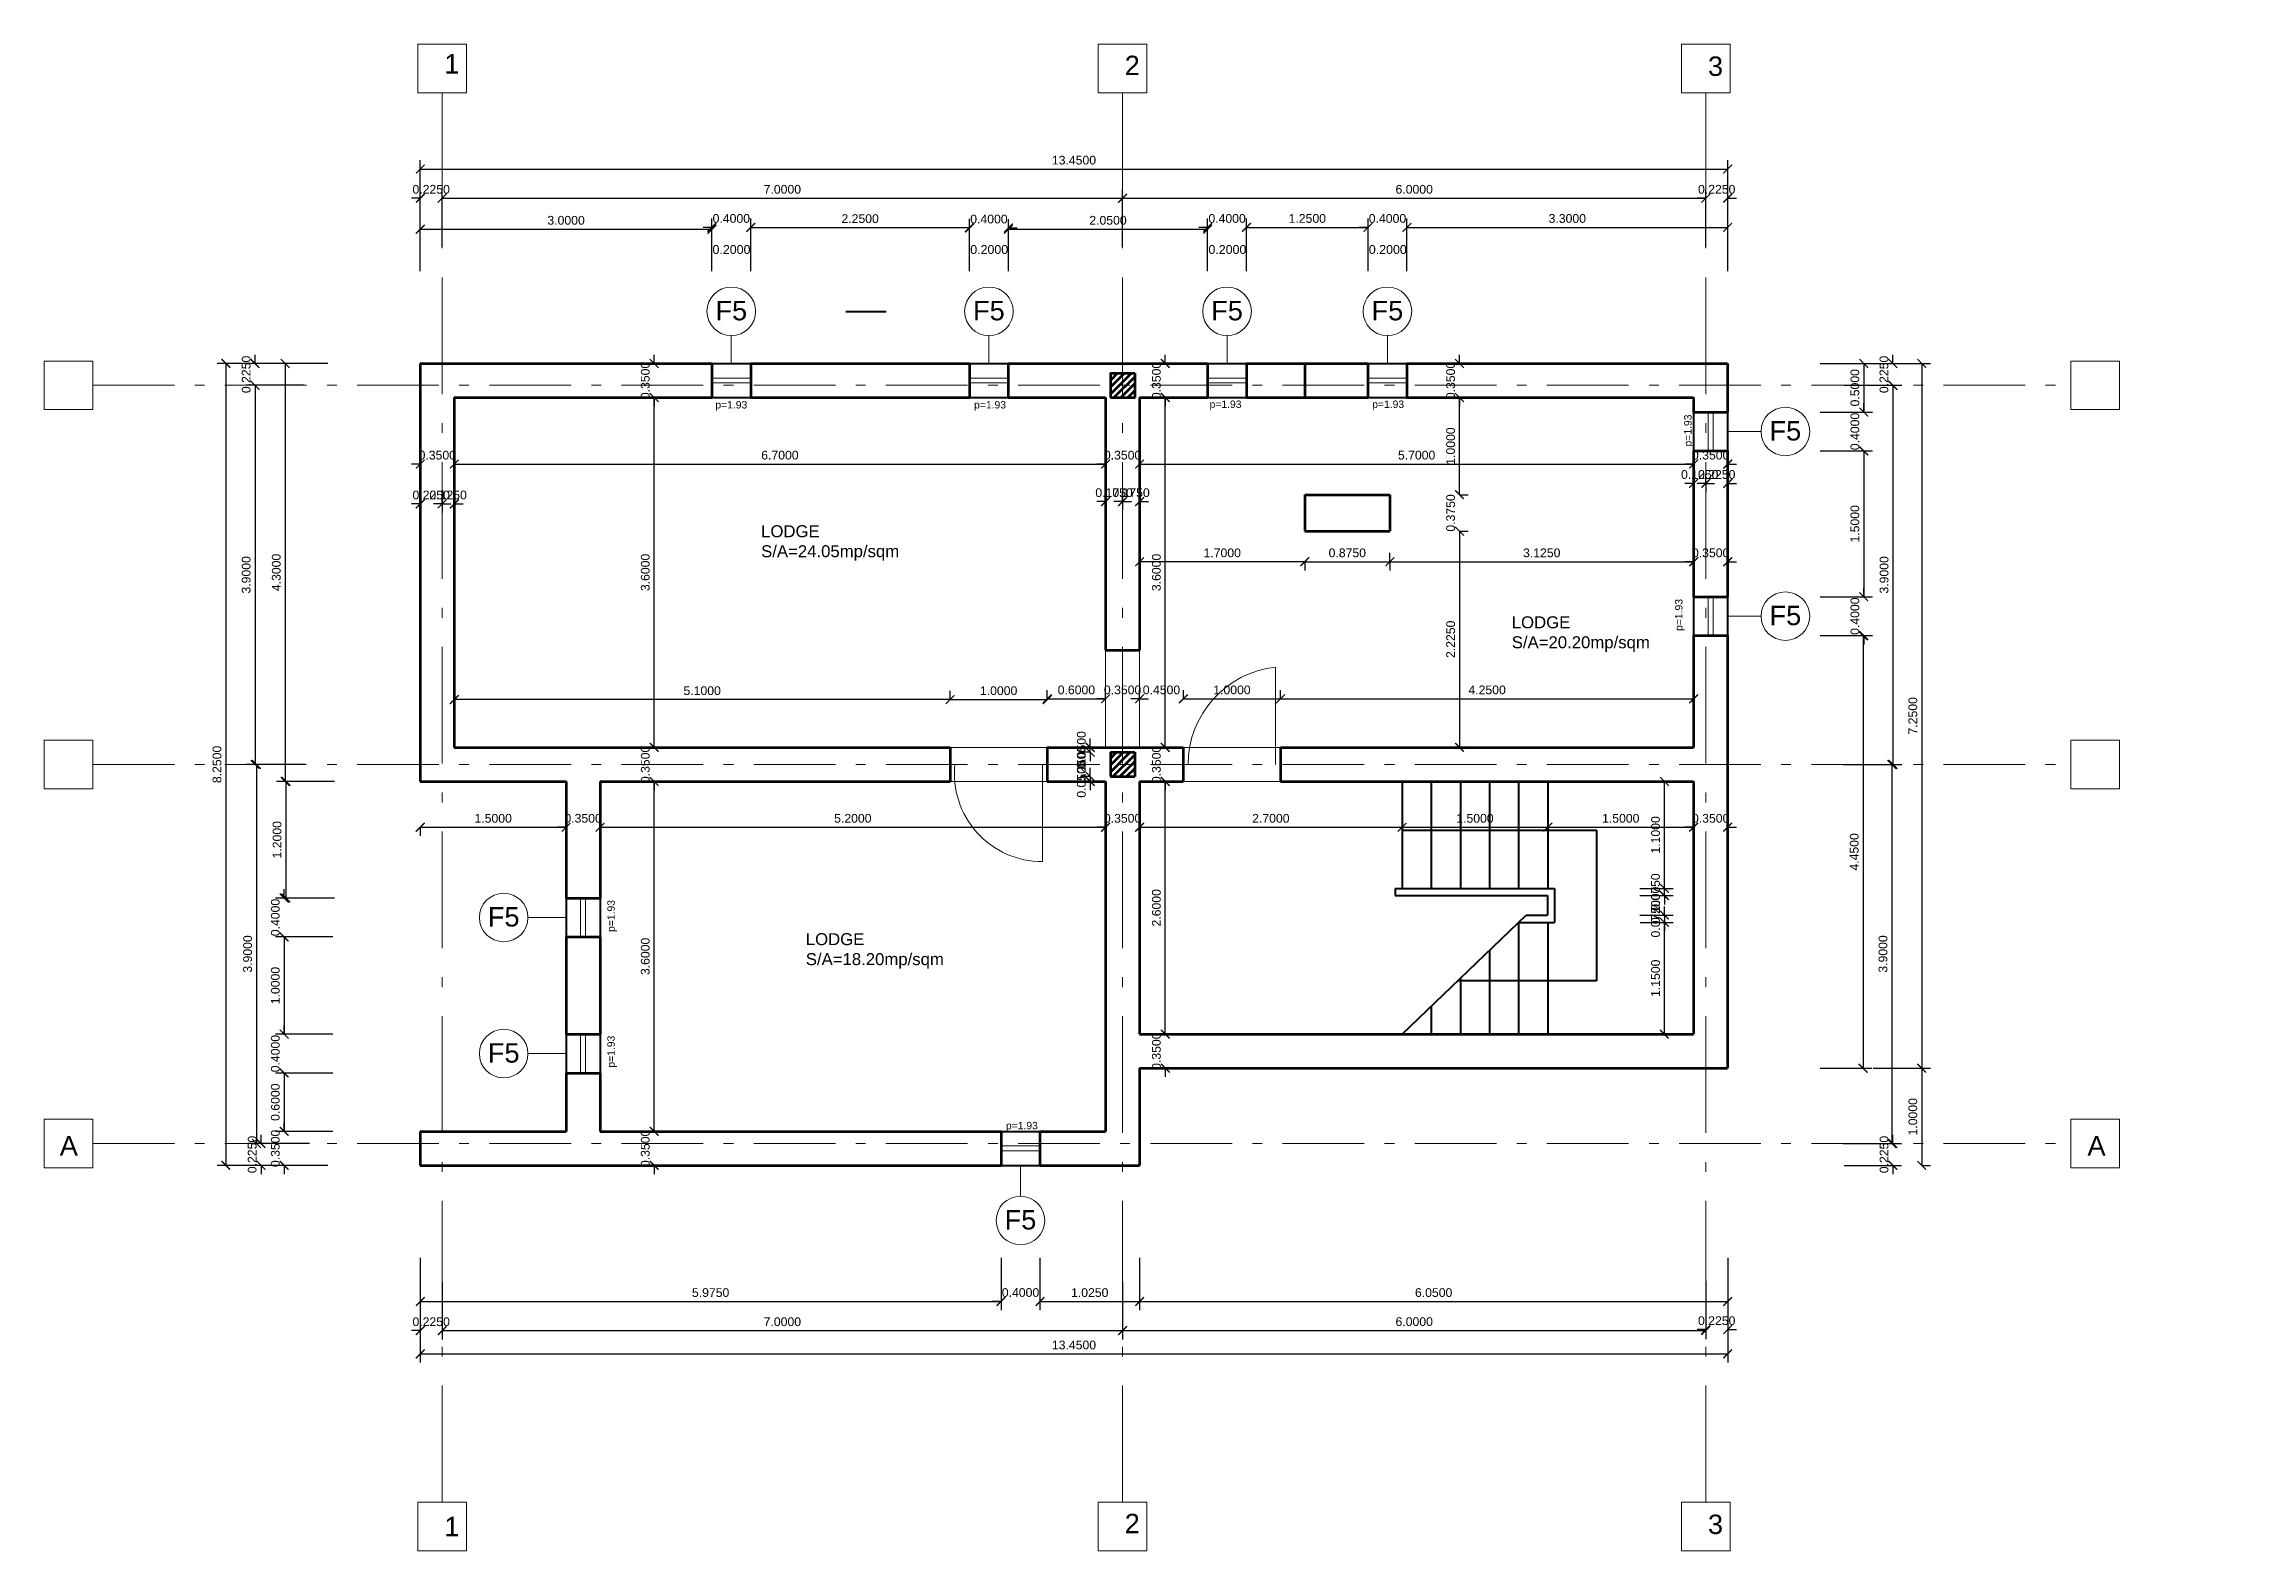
# Model space of a CAD drawing. Header units: inches. Extents: x 12.8 to 35.5, y 4.1 to 19.6.
import ezdxf

# ---------------------------------------------------------------- set-up
doc = ezdxf.new("R2010")
doc.units = ezdxf.units.IN
doc.header["$MEASUREMENT"] = 0
doc.linetypes.add('ACAD_ISO10W100', pattern=[18, 12, -3, 0, -3])
for name, color, linetype, lineweight in [('axes', 130, 'ACAD_ISO10W100', 20), ('cote', 255, 'Continuous', 20), ('exterior windows', 210, 'Continuous', 40), ('stairs', 10, 'Continuous', 40), ('walls', 160, 'Continuous', 80), ('windows&doors', 80, 'Continuous', 20)]:
    doc.layers.add(name, color=color, linetype=linetype, lineweight=lineweight)
doc.styles.get("Standard").update_dxf_attribs({"font": 'arial.ttf'})
doc.dimstyles.get("Standard").update_dxf_attribs({"dimscale": 0.5, "dimtxt": 0.18, "dimasz": 0.18, "dimexe": 0.18, "dimexo": 1.9, "dimgap": 0.09, "dimtad": 1, "dimdec": 4, "dimzin": 0, "dimdsep": 46, "dimtxsty": 'Standard', "dimblk": 'ARCHTICK', "dimcen": 0.09, "dimadec": 0, "dimazin": 0, "dimtfac": 1, "dimtdec": 4, "dimtix": 1, "dimtofl": 0, "dimtmove": 0, "dimatfit": 1, "dimldrblk": 'ARCHTICK', "dimfxl": 1, "dimfxlon": 1, "dimtolj": 1, "dimtzin": 0, "dimarcsym": 0})

msp = doc.modelspace()

# ---------------------------------------------------------------- texts
at = {"layer": 'axes', "ltscale": 0.1, "char_height": 0.2, "attachment_point": 1}
for s, insert in [('\\pxqc;1', (16.88858, 19.48351)), ('\\pxqc;2', (23.88858, 19.46672)), ('\\pxqc;3', (29.88858, 19.45895)), ('\\pxqc;1', (16.88858, 4.43569)), ('\\pxqc;2', (23.88858, 4.46672)), ('\\pxqc;3', (29.88858, 4.45895))]:
    msp.add_mtext(s, dxfattribs=dict(at, insert=insert))
for insert in [(12.95533, 8.35271), (33.8151, 8.35271)]:
    msp.add_mtext_dynamic_manual_height_columns('A', width=0.5, gutter_width=1, heights=[0.06274], dxfattribs=dict(at, insert=insert))
at = {"layer": 'cote', "ltscale": 0.1, "attachment_point": 1}
for s, width, gutter_width, heights, insert, char_height in [('0.2000', 0.1919784, 0.45661, [0], (19.67058, 17.51902), 0.091323), ('0.2000', 0.1919784, 0.45661, [0], (22.32188, 17.51902), 0.091323), ('0.2000', 0.1919784, 0.45661, [0], (24.77219, 17.51902), 0.091323), ('0.2000', 0.1919784, 0.45661, [0], (26.42233, 17.51902), 0.091323), ('\\pxqc;F5', 0.3503223, 1, [0], (19.68841, 16.9445), 0.2), ('\\pxqc;F5', 0.3503223, 1, [0], (22.33841, 16.9445), 0.2), ('\\pxqc;F5', 0.3503223, 1, [0], (24.78841, 16.9445), 0.2), ('\\pxqc;F5', 0.3503223, 1, [0], (26.43841, 16.9445), 0.2), ('p=1.93', 0.255602, 0.38094, [0], (19.69977, 15.9139), 0.076188), ('p=1.93', 0.255602, 0.38094, [0], (22.36162, 15.9139), 0.076188), ('p=1.93', 0.255602, 0.38094, [0], (24.78363, 15.91942), 0.076188), ('p=1.93', 0.255602, 0.38094, [0], (26.45701, 15.91942), 0.076188), ('\\pxqc;F5', 0.3503223, 1, [0], (30.53227, 15.70824), 0.2), ('LODGE\\PS/A=24.05mp/sqm', 1.1571248, 0.61596, [0.37277], (20.17039, 14.63623), 0.1231918), ('LODGE\\PS/A=20.20mp/sqm', 1.1571248, 0.61596, [0.37277], (27.89261, 13.69949), 0.1231918), ('\\pxqc;F5', 0.3503223, 1, [0], (30.53227, 13.80824), 0.2), ('\\pxqc;F5', 0.3503223, 1, [0], (17.34696, 10.70824), 0.2), ('LODGE\\PS/A=18.20mp/sqm', 1.1571248, 0.61596, [0.37277], (20.63, 10.43984), 0.1231918), ('\\pxqc;F5', 0.3503223, 1, [0], (17.34696, 9.30824), 0.2), ('p=1.93', 0.255602, 0.38094, [0], (22.68864, 8.49865), 0.076188), ('\\pxqc;F5', 0.3503223, 1, [0], (22.66341, 7.5914), 0.2)]:
    msp.add_mtext_dynamic_manual_height_columns(s, width=width, gutter_width=gutter_width, heights=heights, dxfattribs=dict(at, insert=insert, char_height=char_height))
at = {"layer": 'cote', "ltscale": 0.1, "char_height": 0.076188, "attachment_point": 1, "rotation": 90}
for insert in [(29.66592, 15.44679), (29.57261, 13.54937), (18.58829, 10.45284), (18.58829, 9.05664)]:
    msp.add_mtext_dynamic_manual_height_columns('p=1.93', width=0.255602, gutter_width=0.38094, heights=[0], dxfattribs=dict(at, insert=insert))

# ---------------------------------------------------------------- blocks, each defined once
blk = doc.blocks.new('_ArchTick')
at = {"color": 0, "linetype": 'ByBlock', "const_width": 0.15}
blk.add_lwpolyline([(-0.5, -0.5), (0.5, 0.5)], dxfattribs=at)
blk = doc.blocks.new('*D3')
at = {"layer": 'cote', "color": 0, "lineweight": -2, "ltscale": 0.1, "transparency": 16777216}
for p, q in [((16.664, 17.801), (16.664, 18.391)), ((16.664, 18.301), (30.114, 18.301)), ((30.114, 17.801), (30.114, 18.391))]:
    blk.add_line(p, q, dxfattribs=at)
at = {"layer": 'Defpoints', "color": 0, "ltscale": 0.1, "transparency": 16777216}
for p in [(30.114, 18.301), (16.664, 16.301), (30.114, 16.301)]:
    blk.add_point(p, dxfattribs=at)
at = {"layer": 'cote', "color": 0, "lineweight": -2, "ltscale": 0.1, "transparency": 16777216, "xscale": 0.09, "yscale": 0.09, "zscale": 0.09, "rotation": 180}
blk.add_blockref('_ArchTick', (16.664, 18.301), dxfattribs=at)
at = {"layer": 'cote', "color": 0, "lineweight": -2, "ltscale": 0.1, "transparency": 16777216, "xscale": 0.09, "yscale": 0.09, "zscale": 0.09}
blk.add_blockref('_ArchTick', (30.114, 18.301), dxfattribs=at)
at = {"layer": 'cote', "color": 0, "ltscale": 0.1, "transparency": 16777216, "insert": (23.389, 18.392), "char_height": 0.09, "attachment_point": 5}
blk.add_mtext('\\A1;13.4500', dxfattribs=at)
blk = doc.blocks.new('*D4')
at = {"layer": 'cote', "color": 0, "lineweight": -2, "ltscale": 0.1, "transparency": 16777216}
for p, q in [((16.664, 18.001), (16.574, 18.001)), ((16.664, 17.501), (16.664, 18.091)), ((16.889, 17.501), (16.889, 18.091)), ((16.889, 18.001), (16.979, 18.001))]:
    blk.add_line(p, q, dxfattribs=at)
at = {"layer": 'Defpoints', "color": 0, "ltscale": 0.1, "transparency": 16777216}
for p in [(16.889, 18.001), (16.664, 16.301), (16.889, 16.301)]:
    blk.add_point(p, dxfattribs=at)
at = {"layer": 'cote', "color": 0, "lineweight": -2, "ltscale": 0.1, "transparency": 16777216, "xscale": 0.09, "yscale": 0.09, "zscale": 0.09}
blk.add_blockref('_ArchTick', (16.664, 18.001), dxfattribs=at)
at = {"layer": 'cote', "color": 0, "lineweight": -2, "ltscale": 0.1, "transparency": 16777216, "xscale": 0.09, "yscale": 0.09, "zscale": 0.09, "rotation": 180}
blk.add_blockref('_ArchTick', (16.889, 18.001), dxfattribs=at)
at = {"layer": 'cote', "color": 0, "ltscale": 0.1, "transparency": 16777216, "insert": (16.776, 18.092), "char_height": 0.09, "attachment_point": 5}
blk.add_mtext('\\A1;0.2250', dxfattribs=at)
blk = doc.blocks.new('*D5')
at = {"layer": 'cote', "color": 0, "lineweight": -2, "ltscale": 0.1, "transparency": 16777216}
for p, q in [((16.889, 17.501), (16.889, 18.091)), ((16.889, 18.001), (23.889, 18.001)), ((23.889, 17.501), (23.889, 18.091))]:
    blk.add_line(p, q, dxfattribs=at)
at = {"layer": 'Defpoints', "color": 0, "ltscale": 0.1, "transparency": 16777216}
for p in [(23.889, 18.001), (16.889, 16.301), (23.889, 16.301)]:
    blk.add_point(p, dxfattribs=at)
at = {"layer": 'cote', "color": 0, "lineweight": -2, "ltscale": 0.1, "transparency": 16777216, "xscale": 0.09, "yscale": 0.09, "zscale": 0.09, "rotation": 180}
blk.add_blockref('_ArchTick', (16.889, 18.001), dxfattribs=at)
at = {"layer": 'cote', "color": 0, "lineweight": -2, "ltscale": 0.1, "transparency": 16777216, "xscale": 0.09, "yscale": 0.09, "zscale": 0.09}
blk.add_blockref('_ArchTick', (23.889, 18.001), dxfattribs=at)
at = {"layer": 'cote', "color": 0, "ltscale": 0.1, "transparency": 16777216, "insert": (20.389, 18.092), "char_height": 0.09, "attachment_point": 5}
blk.add_mtext('\\A1;7.0000', dxfattribs=at)
blk = doc.blocks.new('*D6')
at = {"layer": 'cote', "color": 0, "lineweight": -2, "ltscale": 0.1, "transparency": 16777216}
for p, q in [((23.889, 17.501), (23.889, 18.091)), ((23.889, 18.001), (29.889, 18.001)), ((29.889, 17.501), (29.889, 18.091))]:
    blk.add_line(p, q, dxfattribs=at)
at = {"layer": 'Defpoints', "color": 0, "ltscale": 0.1, "transparency": 16777216}
for p in [(29.889, 18.001), (23.889, 16.301), (29.889, 16.301)]:
    blk.add_point(p, dxfattribs=at)
at = {"layer": 'cote', "color": 0, "lineweight": -2, "ltscale": 0.1, "transparency": 16777216, "xscale": 0.09, "yscale": 0.09, "zscale": 0.09, "rotation": 180}
blk.add_blockref('_ArchTick', (23.889, 18.001), dxfattribs=at)
at = {"layer": 'cote', "color": 0, "lineweight": -2, "ltscale": 0.1, "transparency": 16777216, "xscale": 0.09, "yscale": 0.09, "zscale": 0.09}
blk.add_blockref('_ArchTick', (29.889, 18.001), dxfattribs=at)
at = {"layer": 'cote', "color": 0, "ltscale": 0.1, "transparency": 16777216, "insert": (26.889, 18.092), "char_height": 0.09, "attachment_point": 5}
blk.add_mtext('\\A1;6.0000', dxfattribs=at)
blk = doc.blocks.new('*D7')
at = {"layer": 'cote', "color": 0, "lineweight": -2, "ltscale": 0.1, "transparency": 16777216}
for p, q in [((29.889, 18.001), (29.799, 18.001)), ((29.889, 17.501), (29.889, 18.091)), ((30.114, 17.501), (30.114, 18.091)), ((30.114, 18.001), (30.204, 18.001))]:
    blk.add_line(p, q, dxfattribs=at)
at = {"layer": 'Defpoints', "color": 0, "ltscale": 0.1, "transparency": 16777216}
for p in [(30.114, 18.001), (29.889, 16.301), (30.114, 16.301)]:
    blk.add_point(p, dxfattribs=at)
at = {"layer": 'cote', "color": 0, "lineweight": -2, "ltscale": 0.1, "transparency": 16777216, "xscale": 0.09, "yscale": 0.09, "zscale": 0.09}
blk.add_blockref('_ArchTick', (29.889, 18.001), dxfattribs=at)
at = {"layer": 'cote', "color": 0, "lineweight": -2, "ltscale": 0.1, "transparency": 16777216, "xscale": 0.09, "yscale": 0.09, "zscale": 0.09, "rotation": 180}
blk.add_blockref('_ArchTick', (30.114, 18.001), dxfattribs=at)
at = {"layer": 'cote', "color": 0, "ltscale": 0.1, "transparency": 16777216, "insert": (30.001, 18.092), "char_height": 0.09, "attachment_point": 5}
blk.add_mtext('\\A1;0.2250', dxfattribs=at)
blk = doc.blocks.new('*D8')
at = {"layer": 'cote', "color": 0, "lineweight": -2, "ltscale": 0.1, "transparency": 16777216}
for p, q in [((16.664, 17.251), (16.664, 17.772)), ((19.664, 17.251), (19.664, 17.772)), ((16.664, 17.682), (19.664, 17.682))]:
    blk.add_line(p, q, dxfattribs=at)
at = {"layer": 'Defpoints', "color": 0, "ltscale": 0.1, "transparency": 16777216}
for p in [(19.664, 17.682), (16.664, 16.301), (19.664, 16.301)]:
    blk.add_point(p, dxfattribs=at)
at = {"layer": 'cote', "color": 0, "lineweight": -2, "ltscale": 0.1, "transparency": 16777216, "xscale": 0.09, "yscale": 0.09, "zscale": 0.09, "rotation": 180}
blk.add_blockref('_ArchTick', (16.664, 17.682), dxfattribs=at)
at = {"layer": 'cote', "color": 0, "lineweight": -2, "ltscale": 0.1, "transparency": 16777216, "xscale": 0.09, "yscale": 0.09, "zscale": 0.09}
blk.add_blockref('_ArchTick', (19.664, 17.682), dxfattribs=at)
at = {"layer": 'cote', "color": 0, "ltscale": 0.1, "transparency": 16777216, "insert": (18.164, 17.773), "char_height": 0.09, "attachment_point": 5}
blk.add_mtext('\\A1;3.0000', dxfattribs=at)
blk = doc.blocks.new('*D9')
at = {"layer": 'cote', "color": 0, "lineweight": -2, "ltscale": 0.1, "transparency": 16777216}
for p, q in [((19.664, 17.251), (19.664, 17.791)), ((20.064, 17.251), (20.064, 17.791)), ((19.664, 17.701), (19.574, 17.701)), ((20.064, 17.701), (20.154, 17.701))]:
    blk.add_line(p, q, dxfattribs=at)
at = {"layer": 'Defpoints', "color": 0, "ltscale": 0.1, "transparency": 16777216}
for p in [(20.064, 17.701), (19.664, 16.301), (20.064, 16.301)]:
    blk.add_point(p, dxfattribs=at)
at = {"layer": 'cote', "color": 0, "lineweight": -2, "ltscale": 0.1, "transparency": 16777216, "xscale": 0.09, "yscale": 0.09, "zscale": 0.09}
blk.add_blockref('_ArchTick', (19.664, 17.701), dxfattribs=at)
at = {"layer": 'cote', "color": 0, "lineweight": -2, "ltscale": 0.1, "transparency": 16777216, "xscale": 0.09, "yscale": 0.09, "zscale": 0.09, "rotation": 180}
blk.add_blockref('_ArchTick', (20.064, 17.701), dxfattribs=at)
at = {"layer": 'cote', "color": 0, "ltscale": 0.1, "transparency": 16777216, "insert": (19.864, 17.792), "char_height": 0.09, "attachment_point": 5}
blk.add_mtext('\\A1;0.4000', dxfattribs=at)
blk = doc.blocks.new('*D10')
at = {"layer": 'cote', "color": 0, "lineweight": -2, "ltscale": 0.1, "transparency": 16777216}
for p, q in [((20.064, 17.251), (20.064, 17.789)), ((22.314, 17.251), (22.314, 17.789)), ((20.064, 17.699), (22.314, 17.699))]:
    blk.add_line(p, q, dxfattribs=at)
at = {"layer": 'Defpoints', "color": 0, "ltscale": 0.1, "transparency": 16777216}
for p in [(22.314, 17.699), (20.064, 16.301), (22.314, 16.301)]:
    blk.add_point(p, dxfattribs=at)
at = {"layer": 'cote', "color": 0, "lineweight": -2, "ltscale": 0.1, "transparency": 16777216, "xscale": 0.09, "yscale": 0.09, "zscale": 0.09, "rotation": 180}
blk.add_blockref('_ArchTick', (20.064, 17.699), dxfattribs=at)
at = {"layer": 'cote', "color": 0, "lineweight": -2, "ltscale": 0.1, "transparency": 16777216, "xscale": 0.09, "yscale": 0.09, "zscale": 0.09}
blk.add_blockref('_ArchTick', (22.314, 17.699), dxfattribs=at)
at = {"layer": 'cote', "color": 0, "ltscale": 0.1, "transparency": 16777216, "insert": (21.189, 17.79), "char_height": 0.09, "attachment_point": 5}
blk.add_mtext('\\A1;2.2500', dxfattribs=at)
blk = doc.blocks.new('*D11')
at = {"layer": 'cote', "color": 0, "lineweight": -2, "ltscale": 0.1, "transparency": 16777216}
for p, q in [((22.314, 17.251), (22.314, 17.785)), ((22.714, 17.251), (22.714, 17.785)), ((22.314, 17.695), (22.224, 17.695)), ((22.714, 17.695), (22.804, 17.695))]:
    blk.add_line(p, q, dxfattribs=at)
at = {"layer": 'Defpoints', "color": 0, "ltscale": 0.1, "transparency": 16777216}
for p in [(22.714, 17.695), (22.314, 16.301), (22.714, 16.301)]:
    blk.add_point(p, dxfattribs=at)
at = {"layer": 'cote', "color": 0, "lineweight": -2, "ltscale": 0.1, "transparency": 16777216, "xscale": 0.09, "yscale": 0.09, "zscale": 0.09}
blk.add_blockref('_ArchTick', (22.314, 17.695), dxfattribs=at)
at = {"layer": 'cote', "color": 0, "lineweight": -2, "ltscale": 0.1, "transparency": 16777216, "xscale": 0.09, "yscale": 0.09, "zscale": 0.09, "rotation": 180}
blk.add_blockref('_ArchTick', (22.714, 17.695), dxfattribs=at)
at = {"layer": 'cote', "color": 0, "ltscale": 0.1, "transparency": 16777216, "insert": (22.514, 17.786), "char_height": 0.09, "attachment_point": 5}
blk.add_mtext('\\A1;0.4000', dxfattribs=at)
blk = doc.blocks.new('*D12')
at = {"layer": 'cote', "color": 0, "lineweight": -2, "ltscale": 0.1, "transparency": 16777216}
for p, q in [((22.714, 17.251), (22.714, 17.772)), ((24.764, 17.251), (24.764, 17.772)), ((22.714, 17.682), (24.764, 17.682))]:
    blk.add_line(p, q, dxfattribs=at)
at = {"layer": 'Defpoints', "color": 0, "ltscale": 0.1, "transparency": 16777216}
for p in [(24.764, 17.682), (22.714, 16.301), (24.764, 16.301)]:
    blk.add_point(p, dxfattribs=at)
at = {"layer": 'cote', "color": 0, "lineweight": -2, "ltscale": 0.1, "transparency": 16777216, "xscale": 0.09, "yscale": 0.09, "zscale": 0.09, "rotation": 180}
blk.add_blockref('_ArchTick', (22.714, 17.682), dxfattribs=at)
at = {"layer": 'cote', "color": 0, "lineweight": -2, "ltscale": 0.1, "transparency": 16777216, "xscale": 0.09, "yscale": 0.09, "zscale": 0.09}
blk.add_blockref('_ArchTick', (24.764, 17.682), dxfattribs=at)
at = {"layer": 'cote', "color": 0, "ltscale": 0.1, "transparency": 16777216, "insert": (23.739, 17.773), "char_height": 0.09, "attachment_point": 5}
blk.add_mtext('\\A1;2.0500', dxfattribs=at)
blk = doc.blocks.new('*D13')
at = {"layer": 'cote', "color": 0, "lineweight": -2, "ltscale": 0.1, "transparency": 16777216}
for p, q in [((24.764, 17.251), (24.764, 17.791)), ((25.164, 17.251), (25.164, 17.791)), ((24.764, 17.701), (24.674, 17.701)), ((25.164, 17.701), (25.254, 17.701))]:
    blk.add_line(p, q, dxfattribs=at)
at = {"layer": 'Defpoints', "color": 0, "ltscale": 0.1, "transparency": 16777216}
for p in [(25.164, 17.701), (24.764, 16.301), (25.164, 16.301)]:
    blk.add_point(p, dxfattribs=at)
at = {"layer": 'cote', "color": 0, "lineweight": -2, "ltscale": 0.1, "transparency": 16777216, "xscale": 0.09, "yscale": 0.09, "zscale": 0.09}
blk.add_blockref('_ArchTick', (24.764, 17.701), dxfattribs=at)
at = {"layer": 'cote', "color": 0, "lineweight": -2, "ltscale": 0.1, "transparency": 16777216, "xscale": 0.09, "yscale": 0.09, "zscale": 0.09, "rotation": 180}
blk.add_blockref('_ArchTick', (25.164, 17.701), dxfattribs=at)
at = {"layer": 'cote', "color": 0, "ltscale": 0.1, "transparency": 16777216, "insert": (24.964, 17.792), "char_height": 0.09, "attachment_point": 5}
blk.add_mtext('\\A1;0.4000', dxfattribs=at)
blk = doc.blocks.new('*D14')
at = {"layer": 'cote', "color": 0, "lineweight": -2, "ltscale": 0.1, "transparency": 16777216}
for p, q in [((25.164, 17.251), (25.164, 17.791)), ((26.414, 17.251), (26.414, 17.791)), ((25.164, 17.701), (26.414, 17.701))]:
    blk.add_line(p, q, dxfattribs=at)
at = {"layer": 'Defpoints', "color": 0, "ltscale": 0.1, "transparency": 16777216}
for p in [(26.414, 17.701), (25.164, 16.301), (26.414, 16.301)]:
    blk.add_point(p, dxfattribs=at)
at = {"layer": 'cote', "color": 0, "lineweight": -2, "ltscale": 0.1, "transparency": 16777216, "xscale": 0.09, "yscale": 0.09, "zscale": 0.09, "rotation": 180}
blk.add_blockref('_ArchTick', (25.164, 17.701), dxfattribs=at)
at = {"layer": 'cote', "color": 0, "lineweight": -2, "ltscale": 0.1, "transparency": 16777216, "xscale": 0.09, "yscale": 0.09, "zscale": 0.09}
blk.add_blockref('_ArchTick', (26.414, 17.701), dxfattribs=at)
at = {"layer": 'cote', "color": 0, "ltscale": 0.1, "transparency": 16777216, "insert": (25.789, 17.792), "char_height": 0.09, "attachment_point": 5}
blk.add_mtext('\\A1;1.2500', dxfattribs=at)
blk = doc.blocks.new('*D15')
at = {"layer": 'cote', "color": 0, "lineweight": -2, "ltscale": 0.1, "transparency": 16777216}
for p, q in [((26.414, 17.251), (26.414, 17.791)), ((26.814, 17.251), (26.814, 17.791)), ((26.414, 17.701), (26.324, 17.701)), ((26.814, 17.701), (26.904, 17.701))]:
    blk.add_line(p, q, dxfattribs=at)
at = {"layer": 'Defpoints', "color": 0, "ltscale": 0.1, "transparency": 16777216}
for p in [(26.814, 17.701), (26.414, 16.301), (26.814, 16.301)]:
    blk.add_point(p, dxfattribs=at)
at = {"layer": 'cote', "color": 0, "lineweight": -2, "ltscale": 0.1, "transparency": 16777216, "xscale": 0.09, "yscale": 0.09, "zscale": 0.09}
blk.add_blockref('_ArchTick', (26.414, 17.701), dxfattribs=at)
at = {"layer": 'cote', "color": 0, "lineweight": -2, "ltscale": 0.1, "transparency": 16777216, "xscale": 0.09, "yscale": 0.09, "zscale": 0.09, "rotation": 180}
blk.add_blockref('_ArchTick', (26.814, 17.701), dxfattribs=at)
at = {"layer": 'cote', "color": 0, "ltscale": 0.1, "transparency": 16777216, "insert": (26.614, 17.792), "char_height": 0.09, "attachment_point": 5}
blk.add_mtext('\\A1;0.4000', dxfattribs=at)
blk = doc.blocks.new('*D16')
at = {"layer": 'cote', "color": 0, "lineweight": -2, "ltscale": 0.1, "transparency": 16777216}
for p, q in [((26.814, 17.251), (26.814, 17.791)), ((30.114, 17.251), (30.114, 17.791)), ((26.814, 17.701), (30.114, 17.701))]:
    blk.add_line(p, q, dxfattribs=at)
at = {"layer": 'Defpoints', "color": 0, "ltscale": 0.1, "transparency": 16777216}
for p in [(30.114, 17.701), (26.814, 16.301), (30.114, 16.301)]:
    blk.add_point(p, dxfattribs=at)
at = {"layer": 'cote', "color": 0, "lineweight": -2, "ltscale": 0.1, "transparency": 16777216, "xscale": 0.09, "yscale": 0.09, "zscale": 0.09, "rotation": 180}
blk.add_blockref('_ArchTick', (26.814, 17.701), dxfattribs=at)
at = {"layer": 'cote', "color": 0, "lineweight": -2, "ltscale": 0.1, "transparency": 16777216, "xscale": 0.09, "yscale": 0.09, "zscale": 0.09}
blk.add_blockref('_ArchTick', (30.114, 17.701), dxfattribs=at)
at = {"layer": 'cote', "color": 0, "ltscale": 0.1, "transparency": 16777216, "insert": (28.464, 17.792), "char_height": 0.09, "attachment_point": 5}
blk.add_mtext('\\A1;3.3000', dxfattribs=at)
blk = doc.blocks.new('*D17')
at = {"layer": 'cote', "color": 0, "lineweight": -2, "ltscale": 0.1, "transparency": 16777216}
for p, q in [((31.61, 16.301), (32.2, 16.301)), ((32.11, 16.301), (32.11, 9.051)), ((31.61, 9.051), (32.2, 9.051))]:
    blk.add_line(p, q, dxfattribs=at)
at = {"layer": 'Defpoints', "color": 0, "ltscale": 0.1, "transparency": 16777216}
for p in [(30.114, 16.301), (30.114, 9.051), (32.11, 9.051)]:
    blk.add_point(p, dxfattribs=at)
at = {"layer": 'cote', "color": 0, "lineweight": -2, "ltscale": 0.1, "transparency": 16777216, "xscale": 0.09, "yscale": 0.09, "zscale": 0.09}
for p, rotation in [((32.11, 16.301), 90), ((32.11, 9.051), 270)]:
    blk.add_blockref('_ArchTick', p, dxfattribs=dict(at, rotation=rotation))
at = {"layer": 'cote', "color": 0, "ltscale": 0.1, "transparency": 16777216, "insert": (32.019, 12.676), "char_height": 0.09, "attachment_point": 5, "rotation": 90}
blk.add_mtext('\\A1;7.2500', dxfattribs=at)
blk = doc.blocks.new('*D18')
at = {"layer": 'cote', "color": 0, "lineweight": -2, "ltscale": 0.1, "transparency": 16777216}
for p, q in [((32.11, 9.051), (32.2, 9.051)), ((32.11, 9.051), (32.11, 8.051)), ((32.11, 8.051), (32.2, 8.051))]:
    blk.add_line(p, q, dxfattribs=at)
at = {"layer": 'Defpoints', "color": 0, "ltscale": 0.1, "transparency": 16777216}
for p in [(32.11, 9.051), (32.11, 8.051), (32.11, 8.051)]:
    blk.add_point(p, dxfattribs=at)
at = {"layer": 'cote', "color": 0, "lineweight": -2, "ltscale": 0.1, "transparency": 16777216, "xscale": 0.09, "yscale": 0.09, "zscale": 0.09}
for p, rotation in [((32.11, 9.051), 90), ((32.11, 8.051), 270)]:
    blk.add_blockref('_ArchTick', p, dxfattribs=dict(at, rotation=rotation))
at = {"layer": 'cote', "color": 0, "ltscale": 0.1, "transparency": 16777216, "insert": (32.019, 8.551), "char_height": 0.09, "attachment_point": 5, "rotation": 90}
blk.add_mtext('\\A1;1.0000', dxfattribs=at)
blk = doc.blocks.new('*D19')
at = {"layer": 'cote', "color": 0, "lineweight": -2, "ltscale": 0.1, "transparency": 16777216}
for p, q in [((31.813, 16.301), (31.813, 16.391)), ((31.313, 16.301), (31.903, 16.301)), ((31.313, 16.076), (31.903, 16.076)), ((31.813, 16.076), (31.813, 15.986))]:
    blk.add_line(p, q, dxfattribs=at)
at = {"layer": 'Defpoints', "color": 0, "ltscale": 0.1, "transparency": 16777216}
for p in [(30.114, 16.301), (30.114, 16.076), (31.813, 16.076)]:
    blk.add_point(p, dxfattribs=at)
at = {"layer": 'cote', "color": 0, "lineweight": -2, "ltscale": 0.1, "transparency": 16777216, "xscale": 0.09, "yscale": 0.09, "zscale": 0.09}
for p, rotation in [((31.813, 16.301), 270), ((31.813, 16.076), 90)]:
    blk.add_blockref('_ArchTick', p, dxfattribs=dict(at, rotation=rotation))
at = {"layer": 'cote', "color": 0, "ltscale": 0.1, "transparency": 16777216, "insert": (31.722, 16.188), "char_height": 0.09, "attachment_point": 5, "rotation": 90}
blk.add_mtext('\\A1;0.2250', dxfattribs=at)
blk = doc.blocks.new('*D21')
at = {"layer": 'cote', "color": 0, "lineweight": -2, "ltscale": 0.1, "transparency": 16777216}
for p, q in [((31.303, 12.176), (31.893, 12.176)), ((31.803, 12.176), (31.803, 8.276)), ((31.303, 8.276), (31.893, 8.276))]:
    blk.add_line(p, q, dxfattribs=at)
at = {"layer": 'Defpoints', "color": 0, "ltscale": 0.1, "transparency": 16777216}
for p in [(30.114, 12.176), (30.114, 8.276), (31.803, 8.276)]:
    blk.add_point(p, dxfattribs=at)
at = {"layer": 'cote', "color": 0, "lineweight": -2, "ltscale": 0.1, "transparency": 16777216, "xscale": 0.09, "yscale": 0.09, "zscale": 0.09}
for p, rotation in [((31.803, 12.176), 90), ((31.803, 8.276), 270)]:
    blk.add_blockref('_ArchTick', p, dxfattribs=dict(at, rotation=rotation))
at = {"layer": 'cote', "color": 0, "ltscale": 0.1, "transparency": 16777216, "insert": (31.712, 10.226), "char_height": 0.09, "attachment_point": 5, "rotation": 90}
blk.add_mtext('\\A1;3.9000', dxfattribs=at)
blk = doc.blocks.new('*D22')
at = {"layer": 'cote', "color": 0, "lineweight": -2, "ltscale": 0.1, "transparency": 16777216}
for p, q in [((31.313, 8.276), (31.903, 8.276)), ((31.813, 8.276), (31.813, 8.366)), ((31.313, 8.051), (31.903, 8.051)), ((31.813, 8.051), (31.813, 7.961))]:
    blk.add_line(p, q, dxfattribs=at)
at = {"layer": 'Defpoints', "color": 0, "ltscale": 0.1, "transparency": 16777216}
for p in [(30.114, 8.276), (30.114, 8.051), (31.813, 8.051)]:
    blk.add_point(p, dxfattribs=at)
at = {"layer": 'cote', "color": 0, "lineweight": -2, "ltscale": 0.1, "transparency": 16777216, "xscale": 0.09, "yscale": 0.09, "zscale": 0.09}
for p, rotation in [((31.813, 8.276), 270), ((31.813, 8.051), 90)]:
    blk.add_blockref('_ArchTick', p, dxfattribs=dict(at, rotation=rotation))
at = {"layer": 'cote', "color": 0, "ltscale": 0.1, "transparency": 16777216, "insert": (31.723, 8.163), "char_height": 0.09, "attachment_point": 5, "rotation": 90}
blk.add_mtext('\\A1;0.2250', dxfattribs=at)
blk = doc.blocks.new('*D23')
at = {"layer": 'cote', "color": 0, "lineweight": -2, "ltscale": 0.1, "transparency": 16777216}
for p, q in [((31.064, 16.301), (31.604, 16.301)), ((31.514, 16.301), (31.514, 15.801)), ((31.064, 15.801), (31.604, 15.801))]:
    blk.add_line(p, q, dxfattribs=at)
at = {"layer": 'Defpoints', "color": 0, "ltscale": 0.1, "transparency": 16777216}
for p in [(30.114, 16.301), (30.114, 15.801), (31.514, 15.801)]:
    blk.add_point(p, dxfattribs=at)
at = {"layer": 'cote', "color": 0, "lineweight": -2, "ltscale": 0.1, "transparency": 16777216, "xscale": 0.09, "yscale": 0.09, "zscale": 0.09}
for p, rotation in [((31.514, 16.301), 90), ((31.514, 15.801), 270)]:
    blk.add_blockref('_ArchTick', p, dxfattribs=dict(at, rotation=rotation))
at = {"layer": 'cote', "color": 0, "ltscale": 0.1, "transparency": 16777216, "insert": (31.423, 16.051), "char_height": 0.09, "attachment_point": 5, "rotation": 90}
blk.add_mtext('\\A1;0.5000', dxfattribs=at)
blk = doc.blocks.new('*D24')
at = {"layer": 'cote', "color": 0, "lineweight": -2, "ltscale": 0.1, "transparency": 16777216}
for p, q in [((31.064, 15.801), (31.604, 15.801)), ((31.514, 15.801), (31.514, 15.891)), ((31.064, 15.401), (31.604, 15.401)), ((31.514, 15.401), (31.514, 15.311))]:
    blk.add_line(p, q, dxfattribs=at)
at = {"layer": 'Defpoints', "color": 0, "ltscale": 0.1, "transparency": 16777216}
for p in [(30.114, 15.801), (30.114, 15.401), (31.514, 15.401)]:
    blk.add_point(p, dxfattribs=at)
at = {"layer": 'cote', "color": 0, "lineweight": -2, "ltscale": 0.1, "transparency": 16777216, "xscale": 0.09, "yscale": 0.09, "zscale": 0.09}
for p, rotation in [((31.514, 15.801), 270), ((31.514, 15.401), 90)]:
    blk.add_blockref('_ArchTick', p, dxfattribs=dict(at, rotation=rotation))
at = {"layer": 'cote', "color": 0, "ltscale": 0.1, "transparency": 16777216, "insert": (31.423, 15.601), "char_height": 0.09, "attachment_point": 5, "rotation": 90}
blk.add_mtext('\\A1;0.4000', dxfattribs=at)
blk = doc.blocks.new('*D25')
at = {"layer": 'cote', "color": 0, "lineweight": -2, "ltscale": 0.1, "transparency": 16777216}
for p, q in [((31.064, 15.401), (31.604, 15.401)), ((31.514, 15.401), (31.514, 13.901)), ((31.064, 13.901), (31.604, 13.901))]:
    blk.add_line(p, q, dxfattribs=at)
at = {"layer": 'Defpoints', "color": 0, "ltscale": 0.1, "transparency": 16777216}
for p in [(30.114, 15.401), (30.114, 13.901), (31.514, 13.901)]:
    blk.add_point(p, dxfattribs=at)
at = {"layer": 'cote', "color": 0, "lineweight": -2, "ltscale": 0.1, "transparency": 16777216, "xscale": 0.09, "yscale": 0.09, "zscale": 0.09}
for p, rotation in [((31.514, 15.401), 90), ((31.514, 13.901), 270)]:
    blk.add_blockref('_ArchTick', p, dxfattribs=dict(at, rotation=rotation))
at = {"layer": 'cote', "color": 0, "ltscale": 0.1, "transparency": 16777216, "insert": (31.423, 14.651), "char_height": 0.09, "attachment_point": 5, "rotation": 90}
blk.add_mtext('\\A1;1.5000', dxfattribs=at)
blk = doc.blocks.new('*D26')
at = {"layer": 'cote', "color": 0, "lineweight": -2, "ltscale": 0.1, "transparency": 16777216}
for p, q in [((31.064, 13.901), (31.604, 13.901)), ((31.514, 13.901), (31.514, 13.991)), ((31.064, 13.501), (31.604, 13.501)), ((31.514, 13.501), (31.514, 13.411))]:
    blk.add_line(p, q, dxfattribs=at)
at = {"layer": 'Defpoints', "color": 0, "ltscale": 0.1, "transparency": 16777216}
for p in [(30.114, 13.901), (30.114, 13.501), (31.514, 13.501)]:
    blk.add_point(p, dxfattribs=at)
at = {"layer": 'cote', "color": 0, "lineweight": -2, "ltscale": 0.1, "transparency": 16777216, "xscale": 0.09, "yscale": 0.09, "zscale": 0.09}
for p, rotation in [((31.514, 13.901), 270), ((31.514, 13.501), 90)]:
    blk.add_blockref('_ArchTick', p, dxfattribs=dict(at, rotation=rotation))
at = {"layer": 'cote', "color": 0, "ltscale": 0.1, "transparency": 16777216, "insert": (31.423, 13.701), "char_height": 0.09, "attachment_point": 5, "rotation": 90}
blk.add_mtext('\\A1;0.4000', dxfattribs=at)
blk = doc.blocks.new('*D27')
at = {"layer": 'cote', "color": 0, "lineweight": -2, "ltscale": 0.1, "transparency": 16777216}
for p, q in [((31.064, 13.501), (31.597, 13.501)), ((31.507, 13.501), (31.507, 9.051)), ((31.064, 9.051), (31.597, 9.051))]:
    blk.add_line(p, q, dxfattribs=at)
at = {"layer": 'Defpoints', "color": 0, "ltscale": 0.1, "transparency": 16777216}
for p in [(30.114, 13.501), (30.114, 9.051), (31.507, 9.051)]:
    blk.add_point(p, dxfattribs=at)
at = {"layer": 'cote', "color": 0, "lineweight": -2, "ltscale": 0.1, "transparency": 16777216, "xscale": 0.09, "yscale": 0.09, "zscale": 0.09}
for p, rotation in [((31.507, 13.501), 90), ((31.507, 9.051), 270)]:
    blk.add_blockref('_ArchTick', p, dxfattribs=dict(at, rotation=rotation))
at = {"layer": 'cote', "color": 0, "ltscale": 0.1, "transparency": 16777216, "insert": (31.416, 11.276), "char_height": 0.09, "attachment_point": 5, "rotation": 90}
blk.add_mtext('\\A1;4.4500', dxfattribs=at)
blk = doc.blocks.new('*D28')
at = {"layer": 'cote', "color": 0, "lineweight": -2, "ltscale": 0.1, "transparency": 16777216}
for p, q in [((31.314, 16.076), (31.904, 16.076)), ((31.814, 16.076), (31.814, 12.176)), ((31.314, 12.176), (31.904, 12.176))]:
    blk.add_line(p, q, dxfattribs=at)
at = {"layer": 'Defpoints', "color": 0, "ltscale": 0.1, "transparency": 16777216}
for p in [(30.114, 16.076), (30.114, 12.176), (31.814, 12.176)]:
    blk.add_point(p, dxfattribs=at)
at = {"layer": 'cote', "color": 0, "lineweight": -2, "ltscale": 0.1, "transparency": 16777216, "xscale": 0.09, "yscale": 0.09, "zscale": 0.09}
for p, rotation in [((31.814, 16.076), 90), ((31.814, 12.176), 270)]:
    blk.add_blockref('_ArchTick', p, dxfattribs=dict(at, rotation=rotation))
at = {"layer": 'cote', "color": 0, "ltscale": 0.1, "transparency": 16777216, "insert": (31.723, 14.126), "char_height": 0.09, "attachment_point": 5, "rotation": 90}
blk.add_mtext('\\A1;3.9000', dxfattribs=at)
blk = doc.blocks.new('*D29')
at = {"layer": 'cote', "color": 0, "lineweight": -2, "ltscale": 0.1, "transparency": 16777216}
for p, q in [((15.164, 16.301), (14.574, 16.301)), ((14.664, 16.301), (14.664, 8.051)), ((15.164, 8.051), (14.574, 8.051))]:
    blk.add_line(p, q, dxfattribs=at)
at = {"layer": 'Defpoints', "color": 0, "ltscale": 0.1, "transparency": 16777216}
for p in [(16.664, 16.301), (14.664, 8.051), (16.664, 8.051)]:
    blk.add_point(p, dxfattribs=at)
at = {"layer": 'cote', "color": 0, "lineweight": -2, "ltscale": 0.1, "transparency": 16777216, "xscale": 0.09, "yscale": 0.09, "zscale": 0.09}
for p, rotation in [((14.664, 16.301), 90), ((14.664, 8.051), 270)]:
    blk.add_blockref('_ArchTick', p, dxfattribs=dict(at, rotation=rotation))
at = {"layer": 'cote', "color": 0, "ltscale": 0.1, "transparency": 16777216, "insert": (14.573, 12.176), "char_height": 0.09, "attachment_point": 5, "rotation": 90}
blk.add_mtext('\\A1;8.2500', dxfattribs=at)
blk = doc.blocks.new('*D30')
at = {"layer": 'cote', "color": 0, "lineweight": -2, "ltscale": 0.1, "transparency": 16777216}
for p, q in [((14.964, 16.301), (14.964, 16.391)), ((15.464, 16.301), (14.874, 16.301)), ((15.464, 16.076), (14.874, 16.076)), ((14.964, 16.076), (14.964, 15.986))]:
    blk.add_line(p, q, dxfattribs=at)
at = {"layer": 'Defpoints', "color": 0, "ltscale": 0.1, "transparency": 16777216}
for p in [(16.664, 16.301), (14.964, 16.076), (16.664, 16.076)]:
    blk.add_point(p, dxfattribs=at)
at = {"layer": 'cote', "color": 0, "lineweight": -2, "ltscale": 0.1, "transparency": 16777216, "xscale": 0.09, "yscale": 0.09, "zscale": 0.09}
for p, rotation in [((14.964, 16.301), 270), ((14.964, 16.076), 90)]:
    blk.add_blockref('_ArchTick', p, dxfattribs=dict(at, rotation=rotation))
at = {"layer": 'cote', "color": 0, "ltscale": 0.1, "transparency": 16777216, "insert": (14.873, 16.188), "char_height": 0.09, "attachment_point": 5, "rotation": 90}
blk.add_mtext('\\A1;0.2250', dxfattribs=at)
blk = doc.blocks.new('*D31')
at = {"layer": 'cote', "color": 0, "lineweight": -2, "ltscale": 0.1, "transparency": 16777216}
for p, q in [((15.464, 16.076), (14.874, 16.076)), ((14.964, 16.076), (14.964, 12.176)), ((15.464, 12.176), (14.874, 12.176))]:
    blk.add_line(p, q, dxfattribs=at)
at = {"layer": 'Defpoints', "color": 0, "ltscale": 0.1, "transparency": 16777216}
for p in [(16.664, 16.076), (14.964, 12.176), (16.664, 12.176)]:
    blk.add_point(p, dxfattribs=at)
at = {"layer": 'cote', "color": 0, "lineweight": -2, "ltscale": 0.1, "transparency": 16777216, "xscale": 0.09, "yscale": 0.09, "zscale": 0.09}
for p, rotation in [((14.964, 16.076), 90), ((14.964, 12.176), 270)]:
    blk.add_blockref('_ArchTick', p, dxfattribs=dict(at, rotation=rotation))
at = {"layer": 'cote', "color": 0, "ltscale": 0.1, "transparency": 16777216, "insert": (14.873, 14.126), "char_height": 0.09, "attachment_point": 5, "rotation": 90}
blk.add_mtext('\\A1;3.9000', dxfattribs=at)
blk = doc.blocks.new('*D32')
at = {"layer": 'cote', "color": 0, "lineweight": -2, "ltscale": 0.1, "transparency": 16777216}
for p, q in [((15.479, 12.176), (14.889, 12.176)), ((14.979, 12.176), (14.979, 8.276)), ((15.479, 8.276), (14.889, 8.276))]:
    blk.add_line(p, q, dxfattribs=at)
at = {"layer": 'Defpoints', "color": 0, "ltscale": 0.1, "transparency": 16777216}
for p in [(16.664, 12.176), (14.979, 8.276), (16.664, 8.276)]:
    blk.add_point(p, dxfattribs=at)
at = {"layer": 'cote', "color": 0, "lineweight": -2, "ltscale": 0.1, "transparency": 16777216, "xscale": 0.09, "yscale": 0.09, "zscale": 0.09}
for p, rotation in [((14.979, 12.176), 90), ((14.979, 8.276), 270)]:
    blk.add_blockref('_ArchTick', p, dxfattribs=dict(at, rotation=rotation))
at = {"layer": 'cote', "color": 0, "ltscale": 0.1, "transparency": 16777216, "insert": (14.888, 10.226), "char_height": 0.09, "attachment_point": 5, "rotation": 90}
blk.add_mtext('\\A1;3.9000', dxfattribs=at)
blk = doc.blocks.new('*D33')
at = {"layer": 'cote', "color": 0, "lineweight": -2, "ltscale": 0.1, "transparency": 16777216}
for p, q in [((15.526, 8.276), (14.936, 8.276)), ((15.026, 8.276), (15.026, 8.366)), ((15.526, 8.051), (14.936, 8.051)), ((15.026, 8.051), (15.026, 7.961))]:
    blk.add_line(p, q, dxfattribs=at)
at = {"layer": 'Defpoints', "color": 0, "ltscale": 0.1, "transparency": 16777216}
for p in [(16.664, 8.276), (15.026, 8.051), (16.664, 8.051)]:
    blk.add_point(p, dxfattribs=at)
at = {"layer": 'cote', "color": 0, "lineweight": -2, "ltscale": 0.1, "transparency": 16777216, "xscale": 0.09, "yscale": 0.09, "zscale": 0.09}
for p, rotation in [((15.026, 8.276), 270), ((15.026, 8.051), 90)]:
    blk.add_blockref('_ArchTick', p, dxfattribs=dict(at, rotation=rotation))
at = {"layer": 'cote', "color": 0, "ltscale": 0.1, "transparency": 16777216, "insert": (14.935, 8.163), "char_height": 0.09, "attachment_point": 5, "rotation": 90}
blk.add_mtext('\\A1;0.2250', dxfattribs=at)
blk = doc.blocks.new('*D34')
at = {"layer": 'cote', "color": 0, "lineweight": -2, "ltscale": 0.1, "transparency": 16777216}
for p, q in [((15.714, 16.301), (15.184, 16.301)), ((15.274, 16.301), (15.274, 12.001)), ((15.714, 12.001), (15.184, 12.001))]:
    blk.add_line(p, q, dxfattribs=at)
at = {"layer": 'Defpoints', "color": 0, "ltscale": 0.1, "transparency": 16777216}
for p in [(16.664, 16.301), (15.274, 12.001), (16.664, 12.001)]:
    blk.add_point(p, dxfattribs=at)
at = {"layer": 'cote', "color": 0, "lineweight": -2, "ltscale": 0.1, "transparency": 16777216, "xscale": 0.09, "yscale": 0.09, "zscale": 0.09}
for p, rotation in [((15.274, 16.301), 90), ((15.274, 12.001), 270)]:
    blk.add_blockref('_ArchTick', p, dxfattribs=dict(at, rotation=rotation))
at = {"layer": 'cote', "color": 0, "ltscale": 0.1, "transparency": 16777216, "insert": (15.183, 14.151), "char_height": 0.09, "attachment_point": 5, "rotation": 90}
blk.add_mtext('\\A1;4.3000', dxfattribs=at)
blk = doc.blocks.new('*D35')
at = {"layer": 'cote', "color": 0, "lineweight": -2, "ltscale": 0.1, "transparency": 16777216}
for p, q in [((15.781, 12.001), (15.191, 12.001)), ((15.281, 12.001), (15.281, 10.801)), ((15.781, 10.801), (15.191, 10.801))]:
    blk.add_line(p, q, dxfattribs=at)
at = {"layer": 'Defpoints', "color": 0, "ltscale": 0.1, "transparency": 16777216}
for p in [(18.164, 12.001), (15.281, 10.801), (18.164, 10.801)]:
    blk.add_point(p, dxfattribs=at)
at = {"layer": 'cote', "color": 0, "lineweight": -2, "ltscale": 0.1, "transparency": 16777216, "xscale": 0.09, "yscale": 0.09, "zscale": 0.09}
for p, rotation in [((15.281, 12.001), 90), ((15.281, 10.801), 270)]:
    blk.add_blockref('_ArchTick', p, dxfattribs=dict(at, rotation=rotation))
at = {"layer": 'cote', "color": 0, "ltscale": 0.1, "transparency": 16777216, "insert": (15.191, 11.401), "char_height": 0.09, "attachment_point": 5, "rotation": 90}
blk.add_mtext('\\A1;1.2000', dxfattribs=at)
blk = doc.blocks.new('*D36')
at = {"layer": 'cote', "color": 0, "lineweight": -2, "ltscale": 0.1, "transparency": 16777216}
for p, q in [((15.764, 10.801), (15.174, 10.801)), ((15.264, 10.801), (15.264, 10.891)), ((15.764, 10.401), (15.174, 10.401)), ((15.264, 10.401), (15.264, 10.311))]:
    blk.add_line(p, q, dxfattribs=at)
at = {"layer": 'Defpoints', "color": 0, "ltscale": 0.1, "transparency": 16777216}
for p in [(18.164, 10.801), (15.264, 10.401), (18.164, 10.401)]:
    blk.add_point(p, dxfattribs=at)
at = {"layer": 'cote', "color": 0, "lineweight": -2, "ltscale": 0.1, "transparency": 16777216, "xscale": 0.09, "yscale": 0.09, "zscale": 0.09}
for p, rotation in [((15.264, 10.801), 270), ((15.264, 10.401), 90)]:
    blk.add_blockref('_ArchTick', p, dxfattribs=dict(at, rotation=rotation))
at = {"layer": 'cote', "color": 0, "ltscale": 0.1, "transparency": 16777216, "insert": (15.173, 10.601), "char_height": 0.09, "attachment_point": 5, "rotation": 90}
blk.add_mtext('\\A1;0.4000', dxfattribs=at)
blk = doc.blocks.new('*D37')
at = {"layer": 'cote', "color": 0, "lineweight": -2, "ltscale": 0.1, "transparency": 16777216}
for p, q in [((15.764, 10.401), (15.174, 10.401)), ((15.264, 10.401), (15.264, 9.401)), ((15.764, 9.401), (15.174, 9.401))]:
    blk.add_line(p, q, dxfattribs=at)
at = {"layer": 'Defpoints', "color": 0, "ltscale": 0.1, "transparency": 16777216}
for p in [(18.164, 10.401), (15.264, 9.401), (18.164, 9.401)]:
    blk.add_point(p, dxfattribs=at)
at = {"layer": 'cote', "color": 0, "lineweight": -2, "ltscale": 0.1, "transparency": 16777216, "xscale": 0.09, "yscale": 0.09, "zscale": 0.09}
for p, rotation in [((15.264, 10.401), 90), ((15.264, 9.401), 270)]:
    blk.add_blockref('_ArchTick', p, dxfattribs=dict(at, rotation=rotation))
at = {"layer": 'cote', "color": 0, "ltscale": 0.1, "transparency": 16777216, "insert": (15.173, 9.901), "char_height": 0.09, "attachment_point": 5, "rotation": 90}
blk.add_mtext('\\A1;1.0000', dxfattribs=at)
blk = doc.blocks.new('*D38')
at = {"layer": 'cote', "color": 0, "lineweight": -2, "ltscale": 0.1, "transparency": 16777216}
for p, q in [((15.764, 9.401), (15.174, 9.401)), ((15.264, 9.401), (15.264, 9.491)), ((15.764, 9.001), (15.174, 9.001)), ((15.264, 9.001), (15.264, 8.911))]:
    blk.add_line(p, q, dxfattribs=at)
at = {"layer": 'Defpoints', "color": 0, "ltscale": 0.1, "transparency": 16777216}
for p in [(18.164, 9.401), (15.264, 9.001), (18.164, 9.001)]:
    blk.add_point(p, dxfattribs=at)
at = {"layer": 'cote', "color": 0, "lineweight": -2, "ltscale": 0.1, "transparency": 16777216, "xscale": 0.09, "yscale": 0.09, "zscale": 0.09}
for p, rotation in [((15.264, 9.401), 270), ((15.264, 9.001), 90)]:
    blk.add_blockref('_ArchTick', p, dxfattribs=dict(at, rotation=rotation))
at = {"layer": 'cote', "color": 0, "ltscale": 0.1, "transparency": 16777216, "insert": (15.173, 9.201), "char_height": 0.09, "attachment_point": 5, "rotation": 90}
blk.add_mtext('\\A1;0.4000', dxfattribs=at)
blk = doc.blocks.new('*D39')
at = {"layer": 'cote', "color": 0, "lineweight": -2, "ltscale": 0.1, "transparency": 16777216}
for p, q in [((15.764, 9.001), (15.174, 9.001)), ((15.264, 9.001), (15.264, 8.401)), ((15.764, 8.401), (15.174, 8.401))]:
    blk.add_line(p, q, dxfattribs=at)
at = {"layer": 'Defpoints', "color": 0, "ltscale": 0.1, "transparency": 16777216}
for p in [(18.164, 9.001), (15.264, 8.401), (18.164, 8.401)]:
    blk.add_point(p, dxfattribs=at)
at = {"layer": 'cote', "color": 0, "lineweight": -2, "ltscale": 0.1, "transparency": 16777216, "xscale": 0.09, "yscale": 0.09, "zscale": 0.09}
for p, rotation in [((15.264, 9.001), 90), ((15.264, 8.401), 270)]:
    blk.add_blockref('_ArchTick', p, dxfattribs=dict(at, rotation=rotation))
at = {"layer": 'cote', "color": 0, "ltscale": 0.1, "transparency": 16777216, "insert": (15.173, 8.701), "char_height": 0.09, "attachment_point": 5, "rotation": 90}
blk.add_mtext('\\A1;0.6000', dxfattribs=at)
blk = doc.blocks.new('*D40')
at = {"layer": 'cote', "color": 0, "lineweight": -2, "ltscale": 0.1, "transparency": 16777216}
for p, q in [((15.264, 8.401), (15.264, 8.491)), ((15.714, 8.401), (15.174, 8.401)), ((15.714, 8.051), (15.174, 8.051)), ((15.264, 8.051), (15.264, 7.961))]:
    blk.add_line(p, q, dxfattribs=at)
at = {"layer": 'Defpoints', "color": 0, "ltscale": 0.1, "transparency": 16777216}
for p in [(16.664, 8.401), (15.264, 8.051), (16.664, 8.051)]:
    blk.add_point(p, dxfattribs=at)
at = {"layer": 'cote', "color": 0, "lineweight": -2, "ltscale": 0.1, "transparency": 16777216, "xscale": 0.09, "yscale": 0.09, "zscale": 0.09}
for p, rotation in [((15.264, 8.401), 270), ((15.264, 8.051), 90)]:
    blk.add_blockref('_ArchTick', p, dxfattribs=dict(at, rotation=rotation))
at = {"layer": 'cote', "color": 0, "ltscale": 0.1, "transparency": 16777216, "insert": (15.173, 8.226), "char_height": 0.09, "attachment_point": 5, "rotation": 90}
blk.add_mtext('\\A1;0.3500', dxfattribs=at)
blk = doc.blocks.new('*D41')
at = {"layer": 'cote', "color": 0, "lineweight": -2, "ltscale": 0.1, "transparency": 16777216}
for p, q in [((16.664, 6.612), (16.664, 6.022)), ((30.114, 6.612), (30.114, 6.022)), ((16.664, 6.112), (30.114, 6.112))]:
    blk.add_line(p, q, dxfattribs=at)
at = {"layer": 'Defpoints', "color": 0, "ltscale": 0.1, "transparency": 16777216}
for p in [(30.114, 9.051), (16.664, 8.051), (30.114, 6.112)]:
    blk.add_point(p, dxfattribs=at)
at = {"layer": 'cote', "color": 0, "lineweight": -2, "ltscale": 0.1, "transparency": 16777216, "xscale": 0.09, "yscale": 0.09, "zscale": 0.09, "rotation": 180}
blk.add_blockref('_ArchTick', (16.664, 6.112), dxfattribs=at)
at = {"layer": 'cote', "color": 0, "lineweight": -2, "ltscale": 0.1, "transparency": 16777216, "xscale": 0.09, "yscale": 0.09, "zscale": 0.09}
blk.add_blockref('_ArchTick', (30.114, 6.112), dxfattribs=at)
at = {"layer": 'cote', "color": 0, "ltscale": 0.1, "transparency": 16777216, "insert": (23.389, 6.203), "char_height": 0.09, "attachment_point": 5}
blk.add_mtext('\\A1;13.4500', dxfattribs=at)
blk = doc.blocks.new('*D42')
at = {"layer": 'cote', "color": 0, "lineweight": -2, "ltscale": 0.1, "transparency": 16777216}
for p, q in [((16.664, 6.851), (16.664, 6.261)), ((16.889, 6.851), (16.889, 6.261)), ((16.664, 6.351), (16.574, 6.351)), ((16.889, 6.351), (16.979, 6.351))]:
    blk.add_line(p, q, dxfattribs=at)
at = {"layer": 'Defpoints', "color": 0, "ltscale": 0.1, "transparency": 16777216}
for p in [(16.664, 8.051), (16.889, 8.051), (16.889, 6.351)]:
    blk.add_point(p, dxfattribs=at)
at = {"layer": 'cote', "color": 0, "lineweight": -2, "ltscale": 0.1, "transparency": 16777216, "xscale": 0.09, "yscale": 0.09, "zscale": 0.09}
blk.add_blockref('_ArchTick', (16.664, 6.351), dxfattribs=at)
at = {"layer": 'cote', "color": 0, "lineweight": -2, "ltscale": 0.1, "transparency": 16777216, "xscale": 0.09, "yscale": 0.09, "zscale": 0.09, "rotation": 180}
blk.add_blockref('_ArchTick', (16.889, 6.351), dxfattribs=at)
at = {"layer": 'cote', "color": 0, "ltscale": 0.1, "transparency": 16777216, "insert": (16.776, 6.442), "char_height": 0.09, "attachment_point": 5}
blk.add_mtext('\\A1;0.2250', dxfattribs=at)
blk = doc.blocks.new('*D43')
at = {"layer": 'cote', "color": 0, "lineweight": -2, "ltscale": 0.1, "transparency": 16777216}
for p, q in [((16.889, 6.851), (16.889, 6.261)), ((23.889, 6.851), (23.889, 6.261)), ((16.889, 6.351), (23.889, 6.351))]:
    blk.add_line(p, q, dxfattribs=at)
at = {"layer": 'Defpoints', "color": 0, "ltscale": 0.1, "transparency": 16777216}
for p in [(16.889, 8.051), (23.889, 8.051), (23.889, 6.351)]:
    blk.add_point(p, dxfattribs=at)
at = {"layer": 'cote', "color": 0, "lineweight": -2, "ltscale": 0.1, "transparency": 16777216, "xscale": 0.09, "yscale": 0.09, "zscale": 0.09, "rotation": 180}
blk.add_blockref('_ArchTick', (16.889, 6.351), dxfattribs=at)
at = {"layer": 'cote', "color": 0, "lineweight": -2, "ltscale": 0.1, "transparency": 16777216, "xscale": 0.09, "yscale": 0.09, "zscale": 0.09}
blk.add_blockref('_ArchTick', (23.889, 6.351), dxfattribs=at)
at = {"layer": 'cote', "color": 0, "ltscale": 0.1, "transparency": 16777216, "insert": (20.389, 6.442), "char_height": 0.09, "attachment_point": 5}
blk.add_mtext('\\A1;7.0000', dxfattribs=at)
blk = doc.blocks.new('*D44')
at = {"layer": 'cote', "color": 0, "lineweight": -2, "ltscale": 0.1, "transparency": 16777216}
for p, q in [((23.889, 6.852), (23.889, 6.262)), ((29.889, 6.852), (29.889, 6.262)), ((23.889, 6.352), (29.889, 6.352))]:
    blk.add_line(p, q, dxfattribs=at)
at = {"layer": 'Defpoints', "color": 0, "ltscale": 0.1, "transparency": 16777216}
for p in [(23.889, 8.051), (29.889, 8.051), (29.889, 6.352)]:
    blk.add_point(p, dxfattribs=at)
at = {"layer": 'cote', "color": 0, "lineweight": -2, "ltscale": 0.1, "transparency": 16777216, "xscale": 0.09, "yscale": 0.09, "zscale": 0.09, "rotation": 180}
blk.add_blockref('_ArchTick', (23.889, 6.352), dxfattribs=at)
at = {"layer": 'cote', "color": 0, "lineweight": -2, "ltscale": 0.1, "transparency": 16777216, "xscale": 0.09, "yscale": 0.09, "zscale": 0.09}
blk.add_blockref('_ArchTick', (29.889, 6.352), dxfattribs=at)
at = {"layer": 'cote', "color": 0, "ltscale": 0.1, "transparency": 16777216, "insert": (26.889, 6.443), "char_height": 0.09, "attachment_point": 5}
blk.add_mtext('\\A1;6.0000', dxfattribs=at)
blk = doc.blocks.new('*D45')
at = {"layer": 'cote', "color": 0, "lineweight": -2, "ltscale": 0.1, "transparency": 16777216}
for p, q in [((29.889, 6.862), (29.889, 6.272)), ((30.114, 6.862), (30.114, 6.272)), ((29.889, 6.362), (29.799, 6.362)), ((30.114, 6.362), (30.204, 6.362))]:
    blk.add_line(p, q, dxfattribs=at)
at = {"layer": 'Defpoints', "color": 0, "ltscale": 0.1, "transparency": 16777216}
for p in [(29.889, 9.051), (30.114, 9.051), (30.114, 6.362)]:
    blk.add_point(p, dxfattribs=at)
at = {"layer": 'cote', "color": 0, "lineweight": -2, "ltscale": 0.1, "transparency": 16777216, "xscale": 0.09, "yscale": 0.09, "zscale": 0.09}
blk.add_blockref('_ArchTick', (29.889, 6.362), dxfattribs=at)
at = {"layer": 'cote', "color": 0, "lineweight": -2, "ltscale": 0.1, "transparency": 16777216, "xscale": 0.09, "yscale": 0.09, "zscale": 0.09, "rotation": 180}
blk.add_blockref('_ArchTick', (30.114, 6.362), dxfattribs=at)
at = {"layer": 'cote', "color": 0, "ltscale": 0.1, "transparency": 16777216, "insert": (30.001, 6.453), "char_height": 0.09, "attachment_point": 5}
blk.add_mtext('\\A1;0.2250', dxfattribs=at)
blk = doc.blocks.new('*D46')
at = {"layer": 'cote', "color": 0, "lineweight": -2, "ltscale": 0.1, "transparency": 16777216}
for p, q in [((16.664, 7.101), (16.664, 6.561)), ((22.639, 7.101), (22.639, 6.561)), ((16.664, 6.651), (22.639, 6.651))]:
    blk.add_line(p, q, dxfattribs=at)
at = {"layer": 'Defpoints', "color": 0, "ltscale": 0.1, "transparency": 16777216}
for p in [(16.664, 8.051), (22.639, 8.051), (22.639, 6.651)]:
    blk.add_point(p, dxfattribs=at)
at = {"layer": 'cote', "color": 0, "lineweight": -2, "ltscale": 0.1, "transparency": 16777216, "xscale": 0.09, "yscale": 0.09, "zscale": 0.09, "rotation": 180}
blk.add_blockref('_ArchTick', (16.664, 6.651), dxfattribs=at)
at = {"layer": 'cote', "color": 0, "lineweight": -2, "ltscale": 0.1, "transparency": 16777216, "xscale": 0.09, "yscale": 0.09, "zscale": 0.09}
blk.add_blockref('_ArchTick', (22.639, 6.651), dxfattribs=at)
at = {"layer": 'cote', "color": 0, "ltscale": 0.1, "transparency": 16777216, "insert": (19.651, 6.742), "char_height": 0.09, "attachment_point": 5}
blk.add_mtext('\\A1;5.9750', dxfattribs=at)
blk = doc.blocks.new('*D47')
at = {"layer": 'cote', "color": 0, "lineweight": -2, "ltscale": 0.1, "transparency": 16777216}
for p, q in [((22.639, 7.101), (22.639, 6.562)), ((23.039, 7.101), (23.039, 6.562)), ((22.639, 6.652), (22.549, 6.652)), ((23.039, 6.652), (23.129, 6.652))]:
    blk.add_line(p, q, dxfattribs=at)
at = {"layer": 'Defpoints', "color": 0, "ltscale": 0.1, "transparency": 16777216}
for p in [(22.639, 8.051), (23.039, 8.051), (23.039, 6.652)]:
    blk.add_point(p, dxfattribs=at)
at = {"layer": 'cote', "color": 0, "lineweight": -2, "ltscale": 0.1, "transparency": 16777216, "xscale": 0.09, "yscale": 0.09, "zscale": 0.09}
blk.add_blockref('_ArchTick', (22.639, 6.652), dxfattribs=at)
at = {"layer": 'cote', "color": 0, "lineweight": -2, "ltscale": 0.1, "transparency": 16777216, "xscale": 0.09, "yscale": 0.09, "zscale": 0.09, "rotation": 180}
blk.add_blockref('_ArchTick', (23.039, 6.652), dxfattribs=at)
at = {"layer": 'cote', "color": 0, "ltscale": 0.1, "transparency": 16777216, "insert": (22.839, 6.743), "char_height": 0.09, "attachment_point": 5}
blk.add_mtext('\\A1;0.4000', dxfattribs=at)
blk = doc.blocks.new('*D48')
at = {"layer": 'cote', "color": 0, "lineweight": -2, "ltscale": 0.1, "transparency": 16777216}
for p, q in [((23.039, 7.101), (23.039, 6.561)), ((24.064, 7.101), (24.064, 6.561)), ((23.039, 6.651), (24.064, 6.651))]:
    blk.add_line(p, q, dxfattribs=at)
at = {"layer": 'Defpoints', "color": 0, "ltscale": 0.1, "transparency": 16777216}
for p in [(23.039, 8.051), (24.064, 8.051), (24.064, 6.651)]:
    blk.add_point(p, dxfattribs=at)
at = {"layer": 'cote', "color": 0, "lineweight": -2, "ltscale": 0.1, "transparency": 16777216, "xscale": 0.09, "yscale": 0.09, "zscale": 0.09, "rotation": 180}
blk.add_blockref('_ArchTick', (23.039, 6.651), dxfattribs=at)
at = {"layer": 'cote', "color": 0, "lineweight": -2, "ltscale": 0.1, "transparency": 16777216, "xscale": 0.09, "yscale": 0.09, "zscale": 0.09}
blk.add_blockref('_ArchTick', (24.064, 6.651), dxfattribs=at)
at = {"layer": 'cote', "color": 0, "ltscale": 0.1, "transparency": 16777216, "insert": (23.551, 6.742), "char_height": 0.09, "attachment_point": 5}
blk.add_mtext('\\A1;1.0250', dxfattribs=at)
blk = doc.blocks.new('*D49')
at = {"layer": 'cote', "color": 0, "lineweight": -2, "ltscale": 0.1, "transparency": 16777216}
for p, q in [((24.064, 7.101), (24.064, 6.561)), ((30.114, 7.101), (30.114, 6.561)), ((24.064, 6.651), (30.114, 6.651))]:
    blk.add_line(p, q, dxfattribs=at)
at = {"layer": 'Defpoints', "color": 0, "ltscale": 0.1, "transparency": 16777216}
for p in [(24.064, 8.051), (30.114, 8.051), (30.114, 6.651)]:
    blk.add_point(p, dxfattribs=at)
at = {"layer": 'cote', "color": 0, "lineweight": -2, "ltscale": 0.1, "transparency": 16777216, "xscale": 0.09, "yscale": 0.09, "zscale": 0.09, "rotation": 180}
blk.add_blockref('_ArchTick', (24.064, 6.651), dxfattribs=at)
at = {"layer": 'cote', "color": 0, "lineweight": -2, "ltscale": 0.1, "transparency": 16777216, "xscale": 0.09, "yscale": 0.09, "zscale": 0.09}
blk.add_blockref('_ArchTick', (30.114, 6.651), dxfattribs=at)
at = {"layer": 'cote', "color": 0, "ltscale": 0.1, "transparency": 16777216, "insert": (27.089, 6.742), "char_height": 0.09, "attachment_point": 5}
blk.add_mtext('\\A1;6.0500', dxfattribs=at)
blk = doc.blocks.new('*D50')
at = {"layer": 'cote', "color": 0, "lineweight": -2, "ltscale": 0.1, "transparency": 16777216}
for p, q in [((16.664, 15.266), (16.574, 15.266)), ((16.664, 15.266), (16.664, 15.176)), ((17.014, 15.266), (17.014, 15.176)), ((17.014, 15.266), (17.104, 15.266))]:
    blk.add_line(p, q, dxfattribs=at)
at = {"layer": 'Defpoints', "color": 0, "ltscale": 0.1, "transparency": 16777216}
for p in [(16.664, 15.318), (17.014, 15.318), (17.014, 15.266)]:
    blk.add_point(p, dxfattribs=at)
at = {"layer": 'cote', "color": 0, "lineweight": -2, "ltscale": 0.1, "transparency": 16777216, "xscale": 0.09, "yscale": 0.09, "zscale": 0.09}
blk.add_blockref('_ArchTick', (16.664, 15.266), dxfattribs=at)
at = {"layer": 'cote', "color": 0, "lineweight": -2, "ltscale": 0.1, "transparency": 16777216, "xscale": 0.09, "yscale": 0.09, "zscale": 0.09, "rotation": 180}
blk.add_blockref('_ArchTick', (17.014, 15.266), dxfattribs=at)
at = {"layer": 'cote', "color": 0, "ltscale": 0.1, "transparency": 16777216, "insert": (16.839, 15.357), "char_height": 0.09, "attachment_point": 5}
blk.add_mtext('\\A1;0.3500', dxfattribs=at)
blk = doc.blocks.new('*D51')
at = {"layer": 'cote', "color": 0, "lineweight": -2, "ltscale": 0.1, "transparency": 16777216}
for p, q in [((17.014, 15.266), (17.014, 15.356)), ((17.014, 15.266), (23.714, 15.266)), ((23.714, 15.266), (23.714, 15.356))]:
    blk.add_line(p, q, dxfattribs=at)
at = {"layer": 'Defpoints', "color": 0, "ltscale": 0.1, "transparency": 16777216}
for p in [(17.014, 15.266), (23.714, 15.266), (23.714, 15.266)]:
    blk.add_point(p, dxfattribs=at)
at = {"layer": 'cote', "color": 0, "lineweight": -2, "ltscale": 0.1, "transparency": 16777216, "xscale": 0.09, "yscale": 0.09, "zscale": 0.09, "rotation": 180}
blk.add_blockref('_ArchTick', (17.014, 15.266), dxfattribs=at)
at = {"layer": 'cote', "color": 0, "lineweight": -2, "ltscale": 0.1, "transparency": 16777216, "xscale": 0.09, "yscale": 0.09, "zscale": 0.09}
blk.add_blockref('_ArchTick', (23.714, 15.266), dxfattribs=at)
at = {"layer": 'cote', "color": 0, "ltscale": 0.1, "transparency": 16777216, "insert": (20.364, 15.357), "char_height": 0.09, "attachment_point": 5}
blk.add_mtext('\\A1;6.7000', dxfattribs=at)
blk = doc.blocks.new('*D52')
at = {"layer": 'cote', "color": 0, "lineweight": -2, "ltscale": 0.1, "transparency": 16777216}
for p, q in [((23.714, 15.266), (23.624, 15.266)), ((23.714, 15.266), (23.714, 15.356)), ((24.064, 15.266), (24.064, 15.356)), ((24.064, 15.266), (24.154, 15.266))]:
    blk.add_line(p, q, dxfattribs=at)
at = {"layer": 'Defpoints', "color": 0, "ltscale": 0.1, "transparency": 16777216}
for p in [(23.714, 15.266), (24.064, 15.266), (24.064, 15.266)]:
    blk.add_point(p, dxfattribs=at)
at = {"layer": 'cote', "color": 0, "lineweight": -2, "ltscale": 0.1, "transparency": 16777216, "xscale": 0.09, "yscale": 0.09, "zscale": 0.09}
blk.add_blockref('_ArchTick', (23.714, 15.266), dxfattribs=at)
at = {"layer": 'cote', "color": 0, "lineweight": -2, "ltscale": 0.1, "transparency": 16777216, "xscale": 0.09, "yscale": 0.09, "zscale": 0.09, "rotation": 180}
blk.add_blockref('_ArchTick', (24.064, 15.266), dxfattribs=at)
at = {"layer": 'cote', "color": 0, "ltscale": 0.1, "transparency": 16777216, "insert": (23.889, 15.357), "char_height": 0.09, "attachment_point": 5}
blk.add_mtext('\\A1;0.3500', dxfattribs=at)
blk = doc.blocks.new('*D53')
at = {"layer": 'cote', "color": 0, "lineweight": -2, "ltscale": 0.1, "transparency": 16777216}
for p, q in [((24.064, 15.266), (24.064, 15.356)), ((24.064, 15.266), (29.764, 15.266)), ((29.764, 15.266), (29.764, 15.356))]:
    blk.add_line(p, q, dxfattribs=at)
at = {"layer": 'Defpoints', "color": 0, "ltscale": 0.1, "transparency": 16777216}
for p in [(24.064, 15.266), (29.764, 15.266), (29.764, 15.266)]:
    blk.add_point(p, dxfattribs=at)
at = {"layer": 'cote', "color": 0, "lineweight": -2, "ltscale": 0.1, "transparency": 16777216, "xscale": 0.09, "yscale": 0.09, "zscale": 0.09, "rotation": 180}
blk.add_blockref('_ArchTick', (24.064, 15.266), dxfattribs=at)
at = {"layer": 'cote', "color": 0, "lineweight": -2, "ltscale": 0.1, "transparency": 16777216, "xscale": 0.09, "yscale": 0.09, "zscale": 0.09}
blk.add_blockref('_ArchTick', (29.764, 15.266), dxfattribs=at)
at = {"layer": 'cote', "color": 0, "ltscale": 0.1, "transparency": 16777216, "insert": (26.914, 15.357), "char_height": 0.09, "attachment_point": 5}
blk.add_mtext('\\A1;5.7000', dxfattribs=at)
blk = doc.blocks.new('*D54')
at = {"layer": 'cote', "color": 0, "lineweight": -2, "ltscale": 0.1, "transparency": 16777216}
for p, q in [((29.764, 15.266), (29.674, 15.266)), ((29.764, 15.266), (29.764, 15.356)), ((30.114, 15.266), (30.114, 15.356)), ((30.114, 15.266), (30.204, 15.266))]:
    blk.add_line(p, q, dxfattribs=at)
at = {"layer": 'Defpoints', "color": 0, "ltscale": 0.1, "transparency": 16777216}
for p in [(29.764, 15.266), (30.114, 15.266), (30.114, 15.266)]:
    blk.add_point(p, dxfattribs=at)
at = {"layer": 'cote', "color": 0, "lineweight": -2, "ltscale": 0.1, "transparency": 16777216, "xscale": 0.09, "yscale": 0.09, "zscale": 0.09}
blk.add_blockref('_ArchTick', (29.764, 15.266), dxfattribs=at)
at = {"layer": 'cote', "color": 0, "lineweight": -2, "ltscale": 0.1, "transparency": 16777216, "xscale": 0.09, "yscale": 0.09, "zscale": 0.09, "rotation": 180}
blk.add_blockref('_ArchTick', (30.114, 15.266), dxfattribs=at)
at = {"layer": 'cote', "color": 0, "ltscale": 0.1, "transparency": 16777216, "insert": (29.939, 15.357), "char_height": 0.09, "attachment_point": 5}
blk.add_mtext('\\A1;0.3500', dxfattribs=at)
blk = doc.blocks.new('*D56')
at = {"layer": 'cote', "color": 0, "lineweight": -2, "ltscale": 0.1, "transparency": 16777216}
for p, q in [((24.064, 14.261), (24.064, 14.171)), ((25.764, 14.261), (24.064, 14.261)), ((25.764, 14.261), (25.764, 14.171))]:
    blk.add_line(p, q, dxfattribs=at)
at = {"layer": 'Defpoints', "color": 0, "ltscale": 0.1, "transparency": 16777216}
for p in [(24.064, 14.576), (25.764, 14.576), (24.064, 14.261)]:
    blk.add_point(p, dxfattribs=at)
at = {"layer": 'cote', "color": 0, "lineweight": -2, "ltscale": 0.1, "transparency": 16777216, "xscale": 0.09, "yscale": 0.09, "zscale": 0.09, "rotation": 180}
blk.add_blockref('_ArchTick', (24.064, 14.261), dxfattribs=at)
at = {"layer": 'cote', "color": 0, "lineweight": -2, "ltscale": 0.1, "transparency": 16777216, "xscale": 0.09, "yscale": 0.09, "zscale": 0.09}
blk.add_blockref('_ArchTick', (25.764, 14.261), dxfattribs=at)
at = {"layer": 'cote', "color": 0, "ltscale": 0.1, "transparency": 16777216, "insert": (24.914, 14.352), "char_height": 0.09, "attachment_point": 5}
blk.add_mtext('\\A1;1.7000', dxfattribs=at)
blk = doc.blocks.new('*D57')
at = {"layer": 'cote', "color": 0, "lineweight": -2, "ltscale": 0.1, "transparency": 16777216}
for p, q in [((25.764, 14.261), (25.764, 14.171)), ((25.764, 14.261), (26.639, 14.261)), ((26.639, 14.261), (26.639, 14.171))]:
    blk.add_line(p, q, dxfattribs=at)
at = {"layer": 'Defpoints', "color": 0, "ltscale": 0.1, "transparency": 16777216}
for p in [(25.764, 14.576), (26.639, 14.576), (26.639, 14.261)]:
    blk.add_point(p, dxfattribs=at)
at = {"layer": 'cote', "color": 0, "lineweight": -2, "ltscale": 0.1, "transparency": 16777216, "xscale": 0.09, "yscale": 0.09, "zscale": 0.09, "rotation": 180}
blk.add_blockref('_ArchTick', (25.764, 14.261), dxfattribs=at)
at = {"layer": 'cote', "color": 0, "lineweight": -2, "ltscale": 0.1, "transparency": 16777216, "xscale": 0.09, "yscale": 0.09, "zscale": 0.09}
blk.add_blockref('_ArchTick', (26.639, 14.261), dxfattribs=at)
at = {"layer": 'cote', "color": 0, "ltscale": 0.1, "transparency": 16777216, "insert": (26.201, 14.352), "char_height": 0.09, "attachment_point": 5}
blk.add_mtext('\\A1;0.8750', dxfattribs=at)
blk = doc.blocks.new('*D58')
at = {"layer": 'cote', "color": 0, "lineweight": -2, "ltscale": 0.1, "transparency": 16777216}
for p, q in [((26.639, 14.261), (26.639, 14.351)), ((29.764, 14.261), (29.764, 14.351)), ((26.639, 14.261), (29.764, 14.261))]:
    blk.add_line(p, q, dxfattribs=at)
at = {"layer": 'Defpoints', "color": 0, "ltscale": 0.1, "transparency": 16777216}
for p in [(26.639, 14.261), (29.764, 14.261), (29.764, 14.261)]:
    blk.add_point(p, dxfattribs=at)
at = {"layer": 'cote', "color": 0, "lineweight": -2, "ltscale": 0.1, "transparency": 16777216, "xscale": 0.09, "yscale": 0.09, "zscale": 0.09, "rotation": 180}
blk.add_blockref('_ArchTick', (26.639, 14.261), dxfattribs=at)
at = {"layer": 'cote', "color": 0, "lineweight": -2, "ltscale": 0.1, "transparency": 16777216, "xscale": 0.09, "yscale": 0.09, "zscale": 0.09}
blk.add_blockref('_ArchTick', (29.764, 14.261), dxfattribs=at)
at = {"layer": 'cote', "color": 0, "ltscale": 0.1, "transparency": 16777216, "insert": (28.201, 14.352), "char_height": 0.09, "attachment_point": 5}
blk.add_mtext('\\A1;3.1250', dxfattribs=at)
blk = doc.blocks.new('*D59')
at = {"layer": 'cote', "color": 0, "lineweight": -2, "ltscale": 0.1, "transparency": 16777216}
for p, q in [((29.764, 14.261), (29.764, 14.351)), ((30.114, 14.261), (30.114, 14.351)), ((29.764, 14.261), (29.674, 14.261)), ((30.114, 14.261), (30.204, 14.261))]:
    blk.add_line(p, q, dxfattribs=at)
at = {"layer": 'Defpoints', "color": 0, "ltscale": 0.1, "transparency": 16777216}
for p in [(29.764, 14.261), (30.114, 14.261), (30.114, 14.261)]:
    blk.add_point(p, dxfattribs=at)
at = {"layer": 'cote', "color": 0, "lineweight": -2, "ltscale": 0.1, "transparency": 16777216, "xscale": 0.09, "yscale": 0.09, "zscale": 0.09}
blk.add_blockref('_ArchTick', (29.764, 14.261), dxfattribs=at)
at = {"layer": 'cote', "color": 0, "lineweight": -2, "ltscale": 0.1, "transparency": 16777216, "xscale": 0.09, "yscale": 0.09, "zscale": 0.09, "rotation": 180}
blk.add_blockref('_ArchTick', (30.114, 14.261), dxfattribs=at)
at = {"layer": 'cote', "color": 0, "ltscale": 0.1, "transparency": 16777216, "insert": (29.939, 14.352), "char_height": 0.09, "attachment_point": 5}
blk.add_mtext('\\A1;0.3500', dxfattribs=at)
blk = doc.blocks.new('*D60')
at = {"layer": 'cote', "color": 0, "lineweight": -2, "ltscale": 0.1, "transparency": 16777216}
for p, q in [((17.014, 12.843), (17.014, 12.933)), ((22.114, 12.843), (17.014, 12.843)), ((22.114, 12.843), (22.114, 12.933))]:
    blk.add_line(p, q, dxfattribs=at)
at = {"layer": 'Defpoints', "color": 0, "ltscale": 0.1, "transparency": 16777216}
for p in [(17.014, 12.843), (17.014, 12.351), (22.114, 12.351)]:
    blk.add_point(p, dxfattribs=at)
at = {"layer": 'cote', "color": 0, "lineweight": -2, "ltscale": 0.1, "transparency": 16777216, "xscale": 0.09, "yscale": 0.09, "zscale": 0.09, "rotation": 180}
blk.add_blockref('_ArchTick', (17.014, 12.843), dxfattribs=at)
at = {"layer": 'cote', "color": 0, "lineweight": -2, "ltscale": 0.1, "transparency": 16777216, "xscale": 0.09, "yscale": 0.09, "zscale": 0.09}
blk.add_blockref('_ArchTick', (22.114, 12.843), dxfattribs=at)
at = {"layer": 'cote', "color": 0, "ltscale": 0.1, "transparency": 16777216, "insert": (19.564, 12.934), "char_height": 0.09, "attachment_point": 5}
blk.add_mtext('\\A1;5.1000', dxfattribs=at)
blk = doc.blocks.new('*D61')
at = {"layer": 'cote', "color": 0, "lineweight": -2, "ltscale": 0.1, "transparency": 16777216}
for p, q in [((22.114, 12.843), (22.114, 12.933)), ((22.114, 12.843), (23.114, 12.843)), ((23.114, 12.843), (23.114, 12.933))]:
    blk.add_line(p, q, dxfattribs=at)
at = {"layer": 'Defpoints', "color": 0, "ltscale": 0.1, "transparency": 16777216}
for p in [(23.114, 12.843), (22.114, 12.351), (23.114, 12.351)]:
    blk.add_point(p, dxfattribs=at)
at = {"layer": 'cote', "color": 0, "lineweight": -2, "ltscale": 0.1, "transparency": 16777216, "xscale": 0.09, "yscale": 0.09, "zscale": 0.09, "rotation": 180}
blk.add_blockref('_ArchTick', (22.114, 12.843), dxfattribs=at)
at = {"layer": 'cote', "color": 0, "lineweight": -2, "ltscale": 0.1, "transparency": 16777216, "xscale": 0.09, "yscale": 0.09, "zscale": 0.09}
blk.add_blockref('_ArchTick', (23.114, 12.843), dxfattribs=at)
at = {"layer": 'cote', "color": 0, "ltscale": 0.1, "transparency": 16777216, "insert": (22.614, 12.934), "char_height": 0.09, "attachment_point": 5}
blk.add_mtext('\\A1;1.0000', dxfattribs=at)
blk = doc.blocks.new('*D62')
at = {"layer": 'cote', "color": 0, "lineweight": -2, "ltscale": 0.1, "transparency": 16777216}
for p, q in [((23.114, 12.851), (23.114, 12.941)), ((23.114, 12.851), (23.714, 12.851)), ((23.714, 12.851), (23.714, 12.941))]:
    blk.add_line(p, q, dxfattribs=at)
at = {"layer": 'Defpoints', "color": 0, "ltscale": 0.1, "transparency": 16777216}
for p in [(23.114, 12.843), (23.714, 12.851), (23.714, 12.851)]:
    blk.add_point(p, dxfattribs=at)
at = {"layer": 'cote', "color": 0, "lineweight": -2, "ltscale": 0.1, "transparency": 16777216, "xscale": 0.09, "yscale": 0.09, "zscale": 0.09, "rotation": 180}
blk.add_blockref('_ArchTick', (23.114, 12.851), dxfattribs=at)
at = {"layer": 'cote', "color": 0, "lineweight": -2, "ltscale": 0.1, "transparency": 16777216, "xscale": 0.09, "yscale": 0.09, "zscale": 0.09}
blk.add_blockref('_ArchTick', (23.714, 12.851), dxfattribs=at)
at = {"layer": 'cote', "color": 0, "ltscale": 0.1, "transparency": 16777216, "insert": (23.414, 12.942), "char_height": 0.09, "attachment_point": 5}
blk.add_mtext('\\A1;0.6000', dxfattribs=at)
blk = doc.blocks.new('*D63')
at = {"layer": 'cote', "color": 0, "lineweight": -2, "ltscale": 0.1, "transparency": 16777216}
for p, q in [((23.714, 12.851), (23.624, 12.851)), ((23.714, 12.851), (23.714, 12.941)), ((24.064, 12.851), (24.064, 12.941)), ((24.064, 12.851), (24.154, 12.851))]:
    blk.add_line(p, q, dxfattribs=at)
at = {"layer": 'Defpoints', "color": 0, "ltscale": 0.1, "transparency": 16777216}
for p in [(23.714, 12.851), (24.064, 12.851), (24.064, 12.851)]:
    blk.add_point(p, dxfattribs=at)
at = {"layer": 'cote', "color": 0, "lineweight": -2, "ltscale": 0.1, "transparency": 16777216, "xscale": 0.09, "yscale": 0.09, "zscale": 0.09}
blk.add_blockref('_ArchTick', (23.714, 12.851), dxfattribs=at)
at = {"layer": 'cote', "color": 0, "lineweight": -2, "ltscale": 0.1, "transparency": 16777216, "xscale": 0.09, "yscale": 0.09, "zscale": 0.09, "rotation": 180}
blk.add_blockref('_ArchTick', (24.064, 12.851), dxfattribs=at)
at = {"layer": 'cote', "color": 0, "ltscale": 0.1, "transparency": 16777216, "insert": (23.889, 12.942), "char_height": 0.09, "attachment_point": 5}
blk.add_mtext('\\A1;0.3500', dxfattribs=at)
blk = doc.blocks.new('*D64')
at = {"layer": 'cote', "color": 0, "lineweight": -2, "ltscale": 0.1, "transparency": 16777216}
for p, q in [((24.064, 12.851), (23.974, 12.851)), ((24.064, 12.851), (24.064, 12.941)), ((24.514, 12.851), (24.514, 12.941)), ((24.514, 12.851), (24.604, 12.851))]:
    blk.add_line(p, q, dxfattribs=at)
at = {"layer": 'Defpoints', "color": 0, "ltscale": 0.1, "transparency": 16777216}
for p in [(24.514, 12.851), (24.064, 12.351), (24.514, 12.351)]:
    blk.add_point(p, dxfattribs=at)
at = {"layer": 'cote', "color": 0, "lineweight": -2, "ltscale": 0.1, "transparency": 16777216, "xscale": 0.09, "yscale": 0.09, "zscale": 0.09}
blk.add_blockref('_ArchTick', (24.064, 12.851), dxfattribs=at)
at = {"layer": 'cote', "color": 0, "lineweight": -2, "ltscale": 0.1, "transparency": 16777216, "xscale": 0.09, "yscale": 0.09, "zscale": 0.09, "rotation": 180}
blk.add_blockref('_ArchTick', (24.514, 12.851), dxfattribs=at)
at = {"layer": 'cote', "color": 0, "ltscale": 0.1, "transparency": 16777216, "insert": (24.289, 12.942), "char_height": 0.09, "attachment_point": 5}
blk.add_mtext('\\A1;0.4500', dxfattribs=at)
blk = doc.blocks.new('*D65')
at = {"layer": 'cote', "color": 0, "lineweight": -2, "ltscale": 0.1, "transparency": 16777216}
for p, q in [((24.514, 12.851), (24.514, 12.941)), ((24.514, 12.851), (25.514, 12.851)), ((25.514, 12.851), (25.514, 12.941))]:
    blk.add_line(p, q, dxfattribs=at)
at = {"layer": 'Defpoints', "color": 0, "ltscale": 0.1, "transparency": 16777216}
for p in [(25.514, 12.851), (24.514, 12.351), (25.514, 12.351)]:
    blk.add_point(p, dxfattribs=at)
at = {"layer": 'cote', "color": 0, "lineweight": -2, "ltscale": 0.1, "transparency": 16777216, "xscale": 0.09, "yscale": 0.09, "zscale": 0.09, "rotation": 180}
blk.add_blockref('_ArchTick', (24.514, 12.851), dxfattribs=at)
at = {"layer": 'cote', "color": 0, "lineweight": -2, "ltscale": 0.1, "transparency": 16777216, "xscale": 0.09, "yscale": 0.09, "zscale": 0.09}
blk.add_blockref('_ArchTick', (25.514, 12.851), dxfattribs=at)
at = {"layer": 'cote', "color": 0, "ltscale": 0.1, "transparency": 16777216, "insert": (25.014, 12.942), "char_height": 0.09, "attachment_point": 5}
blk.add_mtext('\\A1;1.0000', dxfattribs=at)
blk = doc.blocks.new('*D66')
at = {"layer": 'cote', "color": 0, "lineweight": -2, "ltscale": 0.1, "transparency": 16777216}
for p, q in [((25.514, 12.851), (25.514, 12.941)), ((25.514, 12.851), (29.764, 12.851)), ((29.764, 12.851), (29.764, 12.941))]:
    blk.add_line(p, q, dxfattribs=at)
at = {"layer": 'Defpoints', "color": 0, "ltscale": 0.1, "transparency": 16777216}
for p in [(29.764, 12.851), (25.514, 12.351), (29.764, 12.351)]:
    blk.add_point(p, dxfattribs=at)
at = {"layer": 'cote', "color": 0, "lineweight": -2, "ltscale": 0.1, "transparency": 16777216, "xscale": 0.09, "yscale": 0.09, "zscale": 0.09, "rotation": 180}
blk.add_blockref('_ArchTick', (25.514, 12.851), dxfattribs=at)
at = {"layer": 'cote', "color": 0, "lineweight": -2, "ltscale": 0.1, "transparency": 16777216, "xscale": 0.09, "yscale": 0.09, "zscale": 0.09}
blk.add_blockref('_ArchTick', (29.764, 12.851), dxfattribs=at)
at = {"layer": 'cote', "color": 0, "ltscale": 0.1, "transparency": 16777216, "insert": (27.639, 12.942), "char_height": 0.09, "attachment_point": 5}
blk.add_mtext('\\A1;4.2500', dxfattribs=at)
blk = doc.blocks.new('*D67')
at = {"layer": 'cote', "color": 0, "lineweight": -2, "ltscale": 0.1, "transparency": 16777216}
for p, q in [((16.664, 11.53), (16.664, 11.44)), ((16.664, 11.53), (18.164, 11.53)), ((18.164, 11.53), (18.164, 11.44))]:
    blk.add_line(p, q, dxfattribs=at)
at = {"layer": 'Defpoints', "color": 0, "ltscale": 0.1, "transparency": 16777216}
for p in [(16.664, 12.001), (18.164, 12.001), (18.164, 11.53)]:
    blk.add_point(p, dxfattribs=at)
at = {"layer": 'cote', "color": 0, "lineweight": -2, "ltscale": 0.1, "transparency": 16777216, "xscale": 0.09, "yscale": 0.09, "zscale": 0.09, "rotation": 180}
blk.add_blockref('_ArchTick', (16.664, 11.53), dxfattribs=at)
at = {"layer": 'cote', "color": 0, "lineweight": -2, "ltscale": 0.1, "transparency": 16777216, "xscale": 0.09, "yscale": 0.09, "zscale": 0.09}
blk.add_blockref('_ArchTick', (18.164, 11.53), dxfattribs=at)
at = {"layer": 'cote', "color": 0, "ltscale": 0.1, "transparency": 16777216, "insert": (17.414, 11.621), "char_height": 0.09, "attachment_point": 5}
blk.add_mtext('\\A1;1.5000', dxfattribs=at)
blk = doc.blocks.new('*D68')
at = {"layer": 'cote', "color": 0, "lineweight": -2, "ltscale": 0.1, "transparency": 16777216}
for p, q in [((18.164, 11.53), (18.164, 11.62)), ((18.514, 11.53), (18.514, 11.62)), ((18.164, 11.53), (18.074, 11.53)), ((18.514, 11.53), (18.604, 11.53))]:
    blk.add_line(p, q, dxfattribs=at)
at = {"layer": 'Defpoints', "color": 0, "ltscale": 0.1, "transparency": 16777216}
for p in [(18.164, 11.53), (18.514, 11.53), (18.514, 11.53)]:
    blk.add_point(p, dxfattribs=at)
at = {"layer": 'cote', "color": 0, "lineweight": -2, "ltscale": 0.1, "transparency": 16777216, "xscale": 0.09, "yscale": 0.09, "zscale": 0.09}
blk.add_blockref('_ArchTick', (18.164, 11.53), dxfattribs=at)
at = {"layer": 'cote', "color": 0, "lineweight": -2, "ltscale": 0.1, "transparency": 16777216, "xscale": 0.09, "yscale": 0.09, "zscale": 0.09, "rotation": 180}
blk.add_blockref('_ArchTick', (18.514, 11.53), dxfattribs=at)
at = {"layer": 'cote', "color": 0, "ltscale": 0.1, "transparency": 16777216, "insert": (18.339, 11.621), "char_height": 0.09, "attachment_point": 5}
blk.add_mtext('\\A1;0.3500', dxfattribs=at)
blk = doc.blocks.new('*D69')
at = {"layer": 'cote', "color": 0, "lineweight": -2, "ltscale": 0.1, "transparency": 16777216}
for p, q in [((18.514, 11.53), (18.514, 11.62)), ((23.714, 11.53), (23.714, 11.62)), ((18.514, 11.53), (23.714, 11.53))]:
    blk.add_line(p, q, dxfattribs=at)
at = {"layer": 'Defpoints', "color": 0, "ltscale": 0.1, "transparency": 16777216}
for p in [(18.514, 11.53), (23.714, 11.53), (23.714, 11.53)]:
    blk.add_point(p, dxfattribs=at)
at = {"layer": 'cote', "color": 0, "lineweight": -2, "ltscale": 0.1, "transparency": 16777216, "xscale": 0.09, "yscale": 0.09, "zscale": 0.09, "rotation": 180}
blk.add_blockref('_ArchTick', (18.514, 11.53), dxfattribs=at)
at = {"layer": 'cote', "color": 0, "lineweight": -2, "ltscale": 0.1, "transparency": 16777216, "xscale": 0.09, "yscale": 0.09, "zscale": 0.09}
blk.add_blockref('_ArchTick', (23.714, 11.53), dxfattribs=at)
at = {"layer": 'cote', "color": 0, "ltscale": 0.1, "transparency": 16777216, "insert": (21.114, 11.621), "char_height": 0.09, "attachment_point": 5}
blk.add_mtext('\\A1;5.2000', dxfattribs=at)
blk = doc.blocks.new('*D70')
at = {"layer": 'cote', "color": 0, "lineweight": -2, "ltscale": 0.1, "transparency": 16777216}
for p, q in [((23.714, 11.53), (23.714, 11.62)), ((24.064, 11.53), (24.064, 11.62)), ((23.714, 11.53), (23.624, 11.53)), ((24.064, 11.53), (24.154, 11.53))]:
    blk.add_line(p, q, dxfattribs=at)
at = {"layer": 'Defpoints', "color": 0, "ltscale": 0.1, "transparency": 16777216}
for p in [(23.714, 11.53), (24.064, 11.53), (24.064, 11.53)]:
    blk.add_point(p, dxfattribs=at)
at = {"layer": 'cote', "color": 0, "lineweight": -2, "ltscale": 0.1, "transparency": 16777216, "xscale": 0.09, "yscale": 0.09, "zscale": 0.09}
blk.add_blockref('_ArchTick', (23.714, 11.53), dxfattribs=at)
at = {"layer": 'cote', "color": 0, "lineweight": -2, "ltscale": 0.1, "transparency": 16777216, "xscale": 0.09, "yscale": 0.09, "zscale": 0.09, "rotation": 180}
blk.add_blockref('_ArchTick', (24.064, 11.53), dxfattribs=at)
at = {"layer": 'cote', "color": 0, "ltscale": 0.1, "transparency": 16777216, "insert": (23.889, 11.621), "char_height": 0.09, "attachment_point": 5}
blk.add_mtext('\\A1;0.3500', dxfattribs=at)
blk = doc.blocks.new('*D72')
at = {"layer": 'cote', "color": 0, "lineweight": -2, "ltscale": 0.1, "transparency": 16777216}
for p, q in [((24.064, 11.53), (24.064, 11.62)), ((26.764, 11.53), (26.764, 11.62)), ((24.064, 11.53), (26.764, 11.53))]:
    blk.add_line(p, q, dxfattribs=at)
at = {"layer": 'Defpoints', "color": 0, "ltscale": 0.1, "transparency": 16777216}
for p in [(24.064, 11.53), (26.764, 11.53), (26.764, 11.53)]:
    blk.add_point(p, dxfattribs=at)
at = {"layer": 'cote', "color": 0, "lineweight": -2, "ltscale": 0.1, "transparency": 16777216, "xscale": 0.09, "yscale": 0.09, "zscale": 0.09, "rotation": 180}
blk.add_blockref('_ArchTick', (24.064, 11.53), dxfattribs=at)
at = {"layer": 'cote', "color": 0, "lineweight": -2, "ltscale": 0.1, "transparency": 16777216, "xscale": 0.09, "yscale": 0.09, "zscale": 0.09}
blk.add_blockref('_ArchTick', (26.764, 11.53), dxfattribs=at)
at = {"layer": 'cote', "color": 0, "ltscale": 0.1, "transparency": 16777216, "insert": (25.414, 11.621), "char_height": 0.09, "attachment_point": 5}
blk.add_mtext('\\A1;2.7000', dxfattribs=at)
blk = doc.blocks.new('*D73')
at = {"layer": 'cote', "color": 0, "lineweight": -2, "ltscale": 0.1, "transparency": 16777216}
for p, q in [((26.764, 11.53), (26.764, 11.62)), ((28.264, 11.53), (28.264, 11.62)), ((26.764, 11.53), (28.264, 11.53))]:
    blk.add_line(p, q, dxfattribs=at)
at = {"layer": 'Defpoints', "color": 0, "ltscale": 0.1, "transparency": 16777216}
for p in [(26.764, 11.53), (28.264, 11.53), (28.264, 11.53)]:
    blk.add_point(p, dxfattribs=at)
at = {"layer": 'cote', "color": 0, "lineweight": -2, "ltscale": 0.1, "transparency": 16777216, "xscale": 0.09, "yscale": 0.09, "zscale": 0.09, "rotation": 180}
blk.add_blockref('_ArchTick', (26.764, 11.53), dxfattribs=at)
at = {"layer": 'cote', "color": 0, "lineweight": -2, "ltscale": 0.1, "transparency": 16777216, "xscale": 0.09, "yscale": 0.09, "zscale": 0.09}
blk.add_blockref('_ArchTick', (28.264, 11.53), dxfattribs=at)
at = {"layer": 'cote', "color": 0, "ltscale": 0.1, "transparency": 16777216, "insert": (27.514, 11.621), "char_height": 0.09, "attachment_point": 5}
blk.add_mtext('\\A1;1.5000', dxfattribs=at)
blk = doc.blocks.new('*D74')
at = {"layer": 'cote', "color": 0, "lineweight": -2, "ltscale": 0.1, "transparency": 16777216}
for p, q in [((28.264, 11.53), (28.264, 11.62)), ((29.764, 11.53), (29.764, 11.62)), ((28.264, 11.53), (29.764, 11.53))]:
    blk.add_line(p, q, dxfattribs=at)
at = {"layer": 'Defpoints', "color": 0, "ltscale": 0.1, "transparency": 16777216}
for p in [(28.264, 11.53), (29.764, 11.53), (29.764, 11.53)]:
    blk.add_point(p, dxfattribs=at)
at = {"layer": 'cote', "color": 0, "lineweight": -2, "ltscale": 0.1, "transparency": 16777216, "xscale": 0.09, "yscale": 0.09, "zscale": 0.09, "rotation": 180}
blk.add_blockref('_ArchTick', (28.264, 11.53), dxfattribs=at)
at = {"layer": 'cote', "color": 0, "lineweight": -2, "ltscale": 0.1, "transparency": 16777216, "xscale": 0.09, "yscale": 0.09, "zscale": 0.09}
blk.add_blockref('_ArchTick', (29.764, 11.53), dxfattribs=at)
at = {"layer": 'cote', "color": 0, "ltscale": 0.1, "transparency": 16777216, "insert": (29.014, 11.621), "char_height": 0.09, "attachment_point": 5}
blk.add_mtext('\\A1;1.5000', dxfattribs=at)
blk = doc.blocks.new('*D75')
at = {"layer": 'cote', "color": 0, "lineweight": -2, "ltscale": 0.1, "transparency": 16777216}
for p, q in [((29.764, 11.53), (29.764, 11.62)), ((30.114, 11.53), (30.114, 11.62)), ((29.764, 11.53), (29.674, 11.53)), ((30.114, 11.53), (30.204, 11.53))]:
    blk.add_line(p, q, dxfattribs=at)
at = {"layer": 'Defpoints', "color": 0, "ltscale": 0.1, "transparency": 16777216}
for p in [(29.764, 11.53), (30.114, 11.53), (30.114, 11.53)]:
    blk.add_point(p, dxfattribs=at)
at = {"layer": 'cote', "color": 0, "lineweight": -2, "ltscale": 0.1, "transparency": 16777216, "xscale": 0.09, "yscale": 0.09, "zscale": 0.09}
blk.add_blockref('_ArchTick', (29.764, 11.53), dxfattribs=at)
at = {"layer": 'cote', "color": 0, "lineweight": -2, "ltscale": 0.1, "transparency": 16777216, "xscale": 0.09, "yscale": 0.09, "zscale": 0.09, "rotation": 180}
blk.add_blockref('_ArchTick', (30.114, 11.53), dxfattribs=at)
at = {"layer": 'cote', "color": 0, "ltscale": 0.1, "transparency": 16777216, "insert": (29.939, 11.621), "char_height": 0.09, "attachment_point": 5}
blk.add_mtext('\\A1;0.3500', dxfattribs=at)
blk = doc.blocks.new('*D76')
at = {"layer": 'cote', "color": 0, "lineweight": -2, "ltscale": 0.1, "transparency": 16777216}
for p, q in [((19.07, 8.401), (19.07, 8.491)), ((19.07, 8.401), (19.16, 8.401)), ((19.07, 8.051), (19.16, 8.051)), ((19.07, 8.051), (19.07, 7.961))]:
    blk.add_line(p, q, dxfattribs=at)
at = {"layer": 'Defpoints', "color": 0, "ltscale": 0.1, "transparency": 16777216}
for p in [(18.514, 8.401), (18.514, 8.051), (19.07, 8.051)]:
    blk.add_point(p, dxfattribs=at)
at = {"layer": 'cote', "color": 0, "lineweight": -2, "ltscale": 0.1, "transparency": 16777216, "xscale": 0.09, "yscale": 0.09, "zscale": 0.09}
for p, rotation in [((19.07, 8.401), 270), ((19.07, 8.051), 90)]:
    blk.add_blockref('_ArchTick', p, dxfattribs=dict(at, rotation=rotation))
at = {"layer": 'cote', "color": 0, "ltscale": 0.1, "transparency": 16777216, "insert": (18.979, 8.226), "char_height": 0.09, "attachment_point": 5, "rotation": 90}
blk.add_mtext('\\A1;0.3500', dxfattribs=at)
blk = doc.blocks.new('*D77')
at = {"layer": 'cote', "color": 0, "lineweight": -2, "ltscale": 0.1, "transparency": 16777216}
for p, q in [((19.07, 12.001), (18.98, 12.001)), ((19.07, 8.401), (19.07, 12.001)), ((19.07, 8.401), (18.98, 8.401))]:
    blk.add_line(p, q, dxfattribs=at)
at = {"layer": 'Defpoints', "color": 0, "ltscale": 0.1, "transparency": 16777216}
for p in [(19.07, 12.001), (19.07, 12.001), (19.07, 8.401)]:
    blk.add_point(p, dxfattribs=at)
at = {"layer": 'cote', "color": 0, "lineweight": -2, "ltscale": 0.1, "transparency": 16777216, "xscale": 0.09, "yscale": 0.09, "zscale": 0.09}
for p, rotation in [((19.07, 12.001), 90), ((19.07, 8.401), 270)]:
    blk.add_blockref('_ArchTick', p, dxfattribs=dict(at, rotation=rotation))
at = {"layer": 'cote', "color": 0, "ltscale": 0.1, "transparency": 16777216, "insert": (18.979, 10.201), "char_height": 0.09, "attachment_point": 5, "rotation": 90}
blk.add_mtext('\\A1;3.6000', dxfattribs=at)
blk = doc.blocks.new('*D78')
at = {"layer": 'cote', "color": 0, "lineweight": -2, "ltscale": 0.1, "transparency": 16777216}
for p, q in [((19.07, 12.351), (18.98, 12.351)), ((19.07, 12.351), (19.07, 12.441)), ((19.07, 12.001), (18.98, 12.001)), ((19.07, 12.001), (19.07, 11.911))]:
    blk.add_line(p, q, dxfattribs=at)
at = {"layer": 'Defpoints', "color": 0, "ltscale": 0.1, "transparency": 16777216}
for p in [(19.07, 12.351), (19.07, 12.351), (19.07, 12.001)]:
    blk.add_point(p, dxfattribs=at)
at = {"layer": 'cote', "color": 0, "lineweight": -2, "ltscale": 0.1, "transparency": 16777216, "xscale": 0.09, "yscale": 0.09, "zscale": 0.09}
for p, rotation in [((19.07, 12.351), 270), ((19.07, 12.001), 90)]:
    blk.add_blockref('_ArchTick', p, dxfattribs=dict(at, rotation=rotation))
at = {"layer": 'cote', "color": 0, "ltscale": 0.1, "transparency": 16777216, "insert": (18.979, 12.176), "char_height": 0.09, "attachment_point": 5, "rotation": 90}
blk.add_mtext('\\A1;0.3500', dxfattribs=at)
blk = doc.blocks.new('*D79')
at = {"layer": 'cote', "color": 0, "lineweight": -2, "ltscale": 0.1, "transparency": 16777216}
for p, q in [((19.07, 15.951), (18.98, 15.951)), ((19.07, 12.351), (19.07, 15.951)), ((19.07, 12.351), (18.98, 12.351))]:
    blk.add_line(p, q, dxfattribs=at)
at = {"layer": 'Defpoints', "color": 0, "ltscale": 0.1, "transparency": 16777216}
for p in [(19.07, 15.951), (19.07, 15.951), (19.07, 12.351)]:
    blk.add_point(p, dxfattribs=at)
at = {"layer": 'cote', "color": 0, "lineweight": -2, "ltscale": 0.1, "transparency": 16777216, "xscale": 0.09, "yscale": 0.09, "zscale": 0.09}
for p, rotation in [((19.07, 15.951), 90), ((19.07, 12.351), 270)]:
    blk.add_blockref('_ArchTick', p, dxfattribs=dict(at, rotation=rotation))
at = {"layer": 'cote', "color": 0, "ltscale": 0.1, "transparency": 16777216, "insert": (18.979, 14.151), "char_height": 0.09, "attachment_point": 5, "rotation": 90}
blk.add_mtext('\\A1;3.6000', dxfattribs=at)
blk = doc.blocks.new('*D80')
at = {"layer": 'cote', "color": 0, "lineweight": -2, "ltscale": 0.1, "transparency": 16777216}
for p, q in [((19.07, 16.301), (19.07, 16.391)), ((19.07, 16.301), (19.16, 16.301)), ((19.07, 15.951), (19.16, 15.951)), ((19.07, 15.951), (19.07, 15.861))]:
    blk.add_line(p, q, dxfattribs=at)
at = {"layer": 'Defpoints', "color": 0, "ltscale": 0.1, "transparency": 16777216}
for p in [(19.07, 16.301), (19.07, 16.301), (19.07, 15.951)]:
    blk.add_point(p, dxfattribs=at)
at = {"layer": 'cote', "color": 0, "lineweight": -2, "ltscale": 0.1, "transparency": 16777216, "xscale": 0.09, "yscale": 0.09, "zscale": 0.09}
for p, rotation in [((19.07, 16.301), 270), ((19.07, 15.951), 90)]:
    blk.add_blockref('_ArchTick', p, dxfattribs=dict(at, rotation=rotation))
at = {"layer": 'cote', "color": 0, "ltscale": 0.1, "transparency": 16777216, "insert": (18.979, 16.126), "char_height": 0.09, "attachment_point": 5, "rotation": 90}
blk.add_mtext('\\A1;0.3500', dxfattribs=at)
blk = doc.blocks.new('*D81')
at = {"layer": 'cote', "color": 0, "lineweight": -2, "ltscale": 0.1, "transparency": 16777216}
for p, q in [((24.328, 9.401), (24.328, 9.491)), ((24.328, 9.401), (24.418, 9.401)), ((24.328, 9.051), (24.418, 9.051)), ((24.328, 9.051), (24.328, 8.961))]:
    blk.add_line(p, q, dxfattribs=at)
at = {"layer": 'Defpoints', "color": 0, "ltscale": 0.1, "transparency": 16777216}
for p in [(24.064, 9.401), (24.328, 9.401), (24.064, 9.051)]:
    blk.add_point(p, dxfattribs=at)
at = {"layer": 'cote', "color": 0, "lineweight": -2, "ltscale": 0.1, "transparency": 16777216, "xscale": 0.09, "yscale": 0.09, "zscale": 0.09}
for p, rotation in [((24.328, 9.401), 270), ((24.328, 9.051), 90)]:
    blk.add_blockref('_ArchTick', p, dxfattribs=dict(at, rotation=rotation))
at = {"layer": 'cote', "color": 0, "ltscale": 0.1, "transparency": 16777216, "insert": (24.237, 9.226), "char_height": 0.09, "attachment_point": 5, "rotation": 90}
blk.add_mtext('\\A1;0.3500', dxfattribs=at)
blk = doc.blocks.new('*D82')
at = {"layer": 'cote', "color": 0, "lineweight": -2, "ltscale": 0.1, "transparency": 16777216}
for p, q in [((24.328, 12.001), (24.418, 12.001)), ((24.328, 9.401), (24.328, 12.001)), ((24.328, 9.401), (24.418, 9.401))]:
    blk.add_line(p, q, dxfattribs=at)
at = {"layer": 'Defpoints', "color": 0, "ltscale": 0.1, "transparency": 16777216}
for p in [(24.289, 12.001), (24.328, 12.001), (24.328, 9.401)]:
    blk.add_point(p, dxfattribs=at)
at = {"layer": 'cote', "color": 0, "lineweight": -2, "ltscale": 0.1, "transparency": 16777216, "xscale": 0.09, "yscale": 0.09, "zscale": 0.09}
for p, rotation in [((24.328, 12.001), 90), ((24.328, 9.401), 270)]:
    blk.add_blockref('_ArchTick', p, dxfattribs=dict(at, rotation=rotation))
at = {"layer": 'cote', "color": 0, "ltscale": 0.1, "transparency": 16777216, "insert": (24.237, 10.701), "char_height": 0.09, "attachment_point": 5, "rotation": 90}
blk.add_mtext('\\A1;2.6000', dxfattribs=at)
blk = doc.blocks.new('*D83')
at = {"layer": 'cote', "color": 0, "lineweight": -2, "ltscale": 0.1, "transparency": 16777216}
for p, q in [((24.328, 12.351), (24.328, 12.441)), ((24.328, 12.351), (24.418, 12.351)), ((24.328, 12.001), (24.418, 12.001)), ((24.328, 12.001), (24.328, 11.911))]:
    blk.add_line(p, q, dxfattribs=at)
at = {"layer": 'Defpoints', "color": 0, "ltscale": 0.1, "transparency": 16777216}
for p in [(24.328, 12.351), (24.328, 12.351), (24.328, 12.001)]:
    blk.add_point(p, dxfattribs=at)
at = {"layer": 'cote', "color": 0, "lineweight": -2, "ltscale": 0.1, "transparency": 16777216, "xscale": 0.09, "yscale": 0.09, "zscale": 0.09}
for p, rotation in [((24.328, 12.351), 270), ((24.328, 12.001), 90)]:
    blk.add_blockref('_ArchTick', p, dxfattribs=dict(at, rotation=rotation))
at = {"layer": 'cote', "color": 0, "ltscale": 0.1, "transparency": 16777216, "insert": (24.237, 12.176), "char_height": 0.09, "attachment_point": 5, "rotation": 90}
blk.add_mtext('\\A1;0.3500', dxfattribs=at)
blk = doc.blocks.new('*D84')
at = {"layer": 'cote', "color": 0, "lineweight": -2, "ltscale": 0.1, "transparency": 16777216}
for p, q in [((24.328, 15.951), (24.418, 15.951)), ((24.328, 12.351), (24.328, 15.951)), ((24.328, 12.351), (24.418, 12.351))]:
    blk.add_line(p, q, dxfattribs=at)
at = {"layer": 'Defpoints', "color": 0, "ltscale": 0.1, "transparency": 16777216}
for p in [(24.328, 15.951), (24.328, 15.951), (24.328, 12.351)]:
    blk.add_point(p, dxfattribs=at)
at = {"layer": 'cote', "color": 0, "lineweight": -2, "ltscale": 0.1, "transparency": 16777216, "xscale": 0.09, "yscale": 0.09, "zscale": 0.09}
for p, rotation in [((24.328, 15.951), 90), ((24.328, 12.351), 270)]:
    blk.add_blockref('_ArchTick', p, dxfattribs=dict(at, rotation=rotation))
at = {"layer": 'cote', "color": 0, "ltscale": 0.1, "transparency": 16777216, "insert": (24.237, 14.151), "char_height": 0.09, "attachment_point": 5, "rotation": 90}
blk.add_mtext('\\A1;3.6000', dxfattribs=at)
blk = doc.blocks.new('*D85')
at = {"layer": 'cote', "color": 0, "lineweight": -2, "ltscale": 0.1, "transparency": 16777216}
for p, q in [((24.328, 16.301), (24.328, 16.391)), ((24.328, 16.301), (24.418, 16.301)), ((24.328, 15.951), (24.418, 15.951)), ((24.328, 15.951), (24.328, 15.861))]:
    blk.add_line(p, q, dxfattribs=at)
at = {"layer": 'Defpoints', "color": 0, "ltscale": 0.1, "transparency": 16777216}
for p in [(24.328, 16.301), (24.328, 16.301), (24.328, 15.951)]:
    blk.add_point(p, dxfattribs=at)
at = {"layer": 'cote', "color": 0, "lineweight": -2, "ltscale": 0.1, "transparency": 16777216, "xscale": 0.09, "yscale": 0.09, "zscale": 0.09}
for p, rotation in [((24.328, 16.301), 270), ((24.328, 15.951), 90)]:
    blk.add_blockref('_ArchTick', p, dxfattribs=dict(at, rotation=rotation))
at = {"layer": 'cote', "color": 0, "ltscale": 0.1, "transparency": 16777216, "insert": (24.237, 16.126), "char_height": 0.09, "attachment_point": 5, "rotation": 90}
blk.add_mtext('\\A1;0.3500', dxfattribs=at)
blk = doc.blocks.new('*D86')
at = {"layer": 'cote', "color": 0, "lineweight": -2, "ltscale": 0.1, "transparency": 16777216}
for p, q in [((27.355, 14.576), (27.445, 14.576)), ((27.355, 14.576), (27.355, 12.351)), ((27.355, 12.351), (27.445, 12.351))]:
    blk.add_line(p, q, dxfattribs=at)
at = {"layer": 'Defpoints', "color": 0, "ltscale": 0.1, "transparency": 16777216}
for p in [(26.639, 14.576), (26.639, 12.351), (27.355, 12.351)]:
    blk.add_point(p, dxfattribs=at)
at = {"layer": 'cote', "color": 0, "lineweight": -2, "ltscale": 0.1, "transparency": 16777216, "xscale": 0.09, "yscale": 0.09, "zscale": 0.09}
for p, rotation in [((27.355, 14.576), 90), ((27.355, 12.351), 270)]:
    blk.add_blockref('_ArchTick', p, dxfattribs=dict(at, rotation=rotation))
at = {"layer": 'cote', "color": 0, "ltscale": 0.1, "transparency": 16777216, "insert": (27.264, 13.463), "char_height": 0.09, "attachment_point": 5, "rotation": 90}
blk.add_mtext('\\A1;2.2250', dxfattribs=at)
blk = doc.blocks.new('*D87')
at = {"layer": 'cote', "color": 0, "lineweight": -2, "ltscale": 0.1, "transparency": 16777216}
for p, q in [((27.355, 14.951), (27.355, 15.041)), ((27.355, 14.951), (27.445, 14.951)), ((27.355, 14.576), (27.445, 14.576)), ((27.355, 14.576), (27.355, 14.486))]:
    blk.add_line(p, q, dxfattribs=at)
at = {"layer": 'Defpoints', "color": 0, "ltscale": 0.1, "transparency": 16777216}
for p in [(26.639, 14.951), (27.355, 14.951), (26.639, 14.576)]:
    blk.add_point(p, dxfattribs=at)
at = {"layer": 'cote', "color": 0, "lineweight": -2, "ltscale": 0.1, "transparency": 16777216, "xscale": 0.09, "yscale": 0.09, "zscale": 0.09}
for p, rotation in [((27.355, 14.951), 270), ((27.355, 14.576), 90)]:
    blk.add_blockref('_ArchTick', p, dxfattribs=dict(at, rotation=rotation))
at = {"layer": 'cote', "color": 0, "ltscale": 0.1, "transparency": 16777216, "insert": (27.264, 14.763), "char_height": 0.09, "attachment_point": 5, "rotation": 90}
blk.add_mtext('\\A1;0.3750', dxfattribs=at)
blk = doc.blocks.new('*D88')
at = {"layer": 'cote', "color": 0, "lineweight": -2, "ltscale": 0.1, "transparency": 16777216}
for p, q in [((27.355, 15.951), (27.445, 15.951)), ((27.355, 14.951), (27.355, 15.951)), ((27.355, 14.951), (27.445, 14.951))]:
    blk.add_line(p, q, dxfattribs=at)
at = {"layer": 'Defpoints', "color": 0, "ltscale": 0.1, "transparency": 16777216}
for p in [(27.355, 15.951), (27.355, 15.951), (27.355, 14.951)]:
    blk.add_point(p, dxfattribs=at)
at = {"layer": 'cote', "color": 0, "lineweight": -2, "ltscale": 0.1, "transparency": 16777216, "xscale": 0.09, "yscale": 0.09, "zscale": 0.09}
for p, rotation in [((27.355, 15.951), 90), ((27.355, 14.951), 270)]:
    blk.add_blockref('_ArchTick', p, dxfattribs=dict(at, rotation=rotation))
at = {"layer": 'cote', "color": 0, "ltscale": 0.1, "transparency": 16777216, "insert": (27.264, 15.451), "char_height": 0.09, "attachment_point": 5, "rotation": 90}
blk.add_mtext('\\A1;1.0000', dxfattribs=at)
blk = doc.blocks.new('*D89')
at = {"layer": 'cote', "color": 0, "lineweight": -2, "ltscale": 0.1, "transparency": 16777216}
for p, q in [((27.355, 16.301), (27.355, 16.391)), ((27.355, 16.301), (27.445, 16.301)), ((27.355, 15.951), (27.445, 15.951)), ((27.355, 15.951), (27.355, 15.861))]:
    blk.add_line(p, q, dxfattribs=at)
at = {"layer": 'Defpoints', "color": 0, "ltscale": 0.1, "transparency": 16777216}
for p in [(27.355, 16.301), (27.355, 16.301), (27.355, 15.951)]:
    blk.add_point(p, dxfattribs=at)
at = {"layer": 'cote', "color": 0, "lineweight": -2, "ltscale": 0.1, "transparency": 16777216, "xscale": 0.09, "yscale": 0.09, "zscale": 0.09}
for p, rotation in [((27.355, 16.301), 270), ((27.355, 15.951), 90)]:
    blk.add_blockref('_ArchTick', p, dxfattribs=dict(at, rotation=rotation))
at = {"layer": 'cote', "color": 0, "ltscale": 0.1, "transparency": 16777216, "insert": (27.264, 16.126), "char_height": 0.09, "attachment_point": 5, "rotation": 90}
blk.add_mtext('\\A1;0.3500', dxfattribs=at)
blk = doc.blocks.new('*D90')
at = {"layer": 'cote', "color": 0, "lineweight": -2, "ltscale": 0.1, "transparency": 16777216}
for p, q in [((29.214, 10.551), (29.553, 10.551)), ((29.463, 9.401), (29.463, 10.551)), ((29.214, 9.401), (29.553, 9.401))]:
    blk.add_line(p, q, dxfattribs=at)
at = {"layer": 'Defpoints', "color": 0, "ltscale": 0.1, "transparency": 16777216}
for p in [(28.264, 10.551), (29.463, 10.551), (28.264, 9.401)]:
    blk.add_point(p, dxfattribs=at)
at = {"layer": 'cote', "color": 0, "lineweight": -2, "ltscale": 0.1, "transparency": 16777216, "xscale": 0.09, "yscale": 0.09, "zscale": 0.09}
for p, rotation in [((29.463, 10.551), 90), ((29.463, 9.401), 270)]:
    blk.add_blockref('_ArchTick', p, dxfattribs=dict(at, rotation=rotation))
at = {"layer": 'cote', "color": 0, "ltscale": 0.1, "transparency": 16777216, "insert": (29.372, 9.976), "char_height": 0.09, "attachment_point": 5, "rotation": 90}
blk.add_mtext('\\A1;1.1500', dxfattribs=at)
blk = doc.blocks.new('*D91')
at = {"layer": 'cote', "color": 0, "lineweight": -2, "ltscale": 0.1, "transparency": 16777216}
for p, q in [((29.463, 10.626), (29.463, 10.716)), ((29.214, 10.626), (29.553, 10.626)), ((29.214, 10.551), (29.553, 10.551)), ((29.463, 10.551), (29.463, 10.461))]:
    blk.add_line(p, q, dxfattribs=at)
at = {"layer": 'Defpoints', "color": 0, "ltscale": 0.1, "transparency": 16777216}
for p in [(28.264, 10.626), (28.264, 10.551), (29.463, 10.626)]:
    blk.add_point(p, dxfattribs=at)
at = {"layer": 'cote', "color": 0, "lineweight": -2, "ltscale": 0.1, "transparency": 16777216, "xscale": 0.09, "yscale": 0.09, "zscale": 0.09}
for p, rotation in [((29.463, 10.626), 270), ((29.463, 10.551), 90)]:
    blk.add_blockref('_ArchTick', p, dxfattribs=dict(at, rotation=rotation))
at = {"layer": 'cote', "color": 0, "ltscale": 0.1, "transparency": 16777216, "insert": (29.372, 10.588), "char_height": 0.09, "attachment_point": 5, "rotation": 90}
blk.add_mtext('\\A1;0.0750', dxfattribs=at)
blk = doc.blocks.new('*D92')
at = {"layer": 'cote', "color": 0, "lineweight": -2, "ltscale": 0.1, "transparency": 16777216}
for p, q in [((29.463, 10.826), (29.463, 10.916)), ((29.209, 10.826), (29.553, 10.826)), ((29.209, 10.626), (29.553, 10.626)), ((29.463, 10.626), (29.463, 10.536))]:
    blk.add_line(p, q, dxfattribs=at)
at = {"layer": 'Defpoints', "color": 0, "ltscale": 0.1, "transparency": 16777216}
for p in [(28.259, 10.826), (29.463, 10.826), (28.259, 10.626)]:
    blk.add_point(p, dxfattribs=at)
at = {"layer": 'cote', "color": 0, "lineweight": -2, "ltscale": 0.1, "transparency": 16777216, "xscale": 0.09, "yscale": 0.09, "zscale": 0.09}
for p, rotation in [((29.463, 10.826), 270), ((29.463, 10.626), 90)]:
    blk.add_blockref('_ArchTick', p, dxfattribs=dict(at, rotation=rotation))
at = {"layer": 'cote', "color": 0, "ltscale": 0.1, "transparency": 16777216, "insert": (29.372, 10.726), "char_height": 0.09, "attachment_point": 5, "rotation": 90}
blk.add_mtext('\\A1;0.2000', dxfattribs=at)
blk = doc.blocks.new('*D93')
at = {"layer": 'cote', "color": 0, "lineweight": -2, "ltscale": 0.1, "transparency": 16777216}
for p, q in [((29.463, 10.901), (29.463, 10.991)), ((29.209, 10.901), (29.553, 10.901)), ((29.209, 10.826), (29.553, 10.826)), ((29.463, 10.826), (29.463, 10.736))]:
    blk.add_line(p, q, dxfattribs=at)
at = {"layer": 'Defpoints', "color": 0, "ltscale": 0.1, "transparency": 16777216}
for p in [(28.259, 10.901), (28.259, 10.826), (29.463, 10.901)]:
    blk.add_point(p, dxfattribs=at)
at = {"layer": 'cote', "color": 0, "lineweight": -2, "ltscale": 0.1, "transparency": 16777216, "xscale": 0.09, "yscale": 0.09, "zscale": 0.09}
for p, rotation in [((29.463, 10.901), 270), ((29.463, 10.826), 90)]:
    blk.add_blockref('_ArchTick', p, dxfattribs=dict(at, rotation=rotation))
at = {"layer": 'cote', "color": 0, "ltscale": 0.1, "transparency": 16777216, "insert": (29.372, 10.863), "char_height": 0.09, "attachment_point": 5, "rotation": 90}
blk.add_mtext('\\A1;0.0750', dxfattribs=at)
blk = doc.blocks.new('*D94')
at = {"layer": 'cote', "color": 0, "lineweight": -2, "ltscale": 0.1, "transparency": 16777216}
for p, q in [((29.214, 12.001), (29.553, 12.001)), ((29.463, 10.901), (29.463, 12.001)), ((29.209, 10.901), (29.553, 10.901))]:
    blk.add_line(p, q, dxfattribs=at)
at = {"layer": 'Defpoints', "color": 0, "ltscale": 0.1, "transparency": 16777216}
for p in [(28.264, 12.001), (29.463, 12.001), (28.259, 10.901)]:
    blk.add_point(p, dxfattribs=at)
at = {"layer": 'cote', "color": 0, "lineweight": -2, "ltscale": 0.1, "transparency": 16777216, "xscale": 0.09, "yscale": 0.09, "zscale": 0.09}
for p, rotation in [((29.463, 12.001), 90), ((29.463, 10.901), 270)]:
    blk.add_blockref('_ArchTick', p, dxfattribs=dict(at, rotation=rotation))
at = {"layer": 'cote', "color": 0, "ltscale": 0.1, "transparency": 16777216, "insert": (29.372, 11.451), "char_height": 0.09, "attachment_point": 5, "rotation": 90}
blk.add_mtext('\\A1;1.1000', dxfattribs=at)
blk = doc.blocks.new('*D95')
at = {"layer": 'cote', "color": 0, "lineweight": -2, "ltscale": 0.1, "transparency": 16777216}
for p, q in [((16.889, 15.001), (16.889, 14.766)), ((17.014, 15.001), (17.014, 14.766)), ((16.889, 14.856), (16.799, 14.856)), ((17.014, 14.856), (17.104, 14.856))]:
    blk.add_line(p, q, dxfattribs=at)
at = {"layer": 'Defpoints', "color": 0, "ltscale": 0.1, "transparency": 16777216}
for p in [(16.889, 15.951), (17.014, 15.951), (16.889, 14.856)]:
    blk.add_point(p, dxfattribs=at)
at = {"layer": 'cote', "color": 0, "lineweight": -2, "ltscale": 0.1, "transparency": 16777216, "xscale": 0.09, "yscale": 0.09, "zscale": 0.09}
blk.add_blockref('_ArchTick', (16.889, 14.856), dxfattribs=at)
at = {"layer": 'cote', "color": 0, "lineweight": -2, "ltscale": 0.1, "transparency": 16777216, "xscale": 0.09, "yscale": 0.09, "zscale": 0.09, "rotation": 180}
blk.add_blockref('_ArchTick', (17.014, 14.856), dxfattribs=at)
at = {"layer": 'cote', "color": 0, "ltscale": 0.1, "transparency": 16777216, "insert": (16.951, 14.947), "char_height": 0.09, "attachment_point": 5}
blk.add_mtext('\\A1;0.1250', dxfattribs=at)
blk = doc.blocks.new('*D96')
at = {"layer": 'cote', "color": 0, "lineweight": -2, "ltscale": 0.1, "transparency": 16777216}
for p, q in [((16.664, 14.856), (16.574, 14.856)), ((16.664, 14.856), (16.664, 14.946)), ((16.889, 14.856), (16.889, 14.946)), ((16.889, 14.856), (16.979, 14.856))]:
    blk.add_line(p, q, dxfattribs=at)
at = {"layer": 'Defpoints', "color": 0, "ltscale": 0.1, "transparency": 16777216}
for p in [(16.664, 14.856), (16.664, 14.856), (16.889, 14.856)]:
    blk.add_point(p, dxfattribs=at)
at = {"layer": 'cote', "color": 0, "lineweight": -2, "ltscale": 0.1, "transparency": 16777216, "xscale": 0.09, "yscale": 0.09, "zscale": 0.09}
blk.add_blockref('_ArchTick', (16.664, 14.856), dxfattribs=at)
at = {"layer": 'cote', "color": 0, "lineweight": -2, "ltscale": 0.1, "transparency": 16777216, "xscale": 0.09, "yscale": 0.09, "zscale": 0.09, "rotation": 180}
blk.add_blockref('_ArchTick', (16.889, 14.856), dxfattribs=at)
at = {"layer": 'cote', "color": 0, "ltscale": 0.1, "transparency": 16777216, "insert": (16.776, 14.947), "char_height": 0.09, "attachment_point": 5}
blk.add_mtext('\\A1;0.2250', dxfattribs=at)
blk = doc.blocks.new('*D97')
at = {"layer": 'cote', "color": 0, "lineweight": -2, "ltscale": 0.1, "transparency": 16777216}
for p, q in [((23.714, 15.001), (23.714, 14.79)), ((23.889, 15.001), (23.889, 14.79)), ((23.714, 14.88), (23.624, 14.88)), ((23.889, 14.88), (23.979, 14.88))]:
    blk.add_line(p, q, dxfattribs=at)
at = {"layer": 'Defpoints', "color": 0, "ltscale": 0.1, "transparency": 16777216}
for p in [(23.714, 15.951), (23.889, 15.951), (23.889, 14.88)]:
    blk.add_point(p, dxfattribs=at)
at = {"layer": 'cote', "color": 0, "lineweight": -2, "ltscale": 0.1, "transparency": 16777216, "xscale": 0.09, "yscale": 0.09, "zscale": 0.09}
blk.add_blockref('_ArchTick', (23.714, 14.88), dxfattribs=at)
at = {"layer": 'cote', "color": 0, "lineweight": -2, "ltscale": 0.1, "transparency": 16777216, "xscale": 0.09, "yscale": 0.09, "zscale": 0.09, "rotation": 180}
blk.add_blockref('_ArchTick', (23.889, 14.88), dxfattribs=at)
at = {"layer": 'cote', "color": 0, "ltscale": 0.1, "transparency": 16777216, "insert": (23.801, 14.971), "char_height": 0.09, "attachment_point": 5}
blk.add_mtext('\\A1;0.1750', dxfattribs=at)
blk = doc.blocks.new('*D98')
at = {"layer": 'cote', "color": 0, "lineweight": -2, "ltscale": 0.1, "transparency": 16777216}
for p, q in [((23.889, 14.88), (23.799, 14.88)), ((23.889, 14.88), (23.889, 14.97)), ((24.064, 14.88), (24.064, 14.97)), ((24.064, 14.88), (24.154, 14.88))]:
    blk.add_line(p, q, dxfattribs=at)
at = {"layer": 'Defpoints', "color": 0, "ltscale": 0.1, "transparency": 16777216}
for p in [(23.889, 14.88), (24.064, 14.88), (24.064, 14.88)]:
    blk.add_point(p, dxfattribs=at)
at = {"layer": 'cote', "color": 0, "lineweight": -2, "ltscale": 0.1, "transparency": 16777216, "xscale": 0.09, "yscale": 0.09, "zscale": 0.09}
blk.add_blockref('_ArchTick', (23.889, 14.88), dxfattribs=at)
at = {"layer": 'cote', "color": 0, "lineweight": -2, "ltscale": 0.1, "transparency": 16777216, "xscale": 0.09, "yscale": 0.09, "zscale": 0.09, "rotation": 180}
blk.add_blockref('_ArchTick', (24.064, 14.88), dxfattribs=at)
at = {"layer": 'cote', "color": 0, "ltscale": 0.1, "transparency": 16777216, "insert": (23.976, 14.971), "char_height": 0.09, "attachment_point": 5}
blk.add_mtext('\\A1;0.1750', dxfattribs=at)
blk = doc.blocks.new('*D99')
at = {"layer": 'cote', "color": 0, "lineweight": -2, "ltscale": 0.1, "transparency": 16777216}
for p, q in [((29.764, 15.067), (29.674, 15.067)), ((29.764, 15.067), (29.764, 14.977)), ((29.889, 15.067), (29.889, 14.977)), ((29.889, 15.067), (29.979, 15.067))]:
    blk.add_line(p, q, dxfattribs=at)
at = {"layer": 'Defpoints', "color": 0, "ltscale": 0.1, "transparency": 16777216}
for p in [(29.764, 15.401), (29.889, 15.401), (29.889, 15.067)]:
    blk.add_point(p, dxfattribs=at)
at = {"layer": 'cote', "color": 0, "lineweight": -2, "ltscale": 0.1, "transparency": 16777216, "xscale": 0.09, "yscale": 0.09, "zscale": 0.09}
blk.add_blockref('_ArchTick', (29.764, 15.067), dxfattribs=at)
at = {"layer": 'cote', "color": 0, "lineweight": -2, "ltscale": 0.1, "transparency": 16777216, "xscale": 0.09, "yscale": 0.09, "zscale": 0.09, "rotation": 180}
blk.add_blockref('_ArchTick', (29.889, 15.067), dxfattribs=at)
at = {"layer": 'cote', "color": 0, "ltscale": 0.1, "transparency": 16777216, "insert": (29.826, 15.158), "char_height": 0.09, "attachment_point": 5}
blk.add_mtext('\\A1;0.1250', dxfattribs=at)
blk = doc.blocks.new('*D100')
at = {"layer": 'cote', "color": 0, "lineweight": -2, "ltscale": 0.1, "transparency": 16777216}
for p, q in [((29.889, 15.067), (29.799, 15.067)), ((29.889, 15.067), (29.889, 15.157)), ((30.114, 15.067), (30.114, 15.157)), ((30.114, 15.067), (30.204, 15.067))]:
    blk.add_line(p, q, dxfattribs=at)
at = {"layer": 'Defpoints', "color": 0, "ltscale": 0.1, "transparency": 16777216}
for p in [(29.889, 15.067), (30.114, 15.067), (30.114, 15.067)]:
    blk.add_point(p, dxfattribs=at)
at = {"layer": 'cote', "color": 0, "lineweight": -2, "ltscale": 0.1, "transparency": 16777216, "xscale": 0.09, "yscale": 0.09, "zscale": 0.09}
blk.add_blockref('_ArchTick', (29.889, 15.067), dxfattribs=at)
at = {"layer": 'cote', "color": 0, "lineweight": -2, "ltscale": 0.1, "transparency": 16777216, "xscale": 0.09, "yscale": 0.09, "zscale": 0.09, "rotation": 180}
blk.add_blockref('_ArchTick', (30.114, 15.067), dxfattribs=at)
at = {"layer": 'cote', "color": 0, "ltscale": 0.1, "transparency": 16777216, "insert": (30.001, 15.158), "char_height": 0.09, "attachment_point": 5}
blk.add_mtext('\\A1;0.2250', dxfattribs=at)
blk = doc.blocks.new('*D101')
at = {"layer": 'cote', "color": 0, "lineweight": -2, "ltscale": 0.1, "transparency": 16777216}
for p, q in [((23.556, 12.051), (23.466, 12.051)), ((23.556, 12.051), (23.556, 12.141)), ((23.556, 12.001), (23.466, 12.001)), ((23.556, 12.001), (23.556, 11.911))]:
    blk.add_line(p, q, dxfattribs=at)
at = {"layer": 'Defpoints', "color": 0, "ltscale": 0.1, "transparency": 16777216}
for p in [(23.556, 12.051), (23.764, 12.051), (23.714, 12.001)]:
    blk.add_point(p, dxfattribs=at)
at = {"layer": 'cote', "color": 0, "lineweight": -2, "ltscale": 0.1, "transparency": 16777216, "xscale": 0.09, "yscale": 0.09, "zscale": 0.09}
for p, rotation in [((23.556, 12.051), 270), ((23.556, 12.001), 90)]:
    blk.add_blockref('_ArchTick', p, dxfattribs=dict(at, rotation=rotation))
at = {"layer": 'cote', "color": 0, "ltscale": 0.1, "transparency": 16777216, "insert": (23.465, 12.026), "char_height": 0.09, "attachment_point": 5, "rotation": 90}
blk.add_mtext('\\A1;0.0500', dxfattribs=at)
blk = doc.blocks.new('*D102')
at = {"layer": 'cote', "color": 0, "lineweight": -2, "ltscale": 0.1, "transparency": 16777216}
for p, q in [((23.556, 12.301), (23.466, 12.301)), ((23.556, 12.301), (23.556, 12.391)), ((23.556, 12.051), (23.466, 12.051)), ((23.556, 12.051), (23.556, 11.961))]:
    blk.add_line(p, q, dxfattribs=at)
at = {"layer": 'Defpoints', "color": 0, "ltscale": 0.1, "transparency": 16777216}
for p in [(23.556, 12.301), (23.764, 12.301), (23.764, 12.051)]:
    blk.add_point(p, dxfattribs=at)
at = {"layer": 'cote', "color": 0, "lineweight": -2, "ltscale": 0.1, "transparency": 16777216, "xscale": 0.09, "yscale": 0.09, "zscale": 0.09}
for p, rotation in [((23.556, 12.301), 270), ((23.556, 12.051), 90)]:
    blk.add_blockref('_ArchTick', p, dxfattribs=dict(at, rotation=rotation))
at = {"layer": 'cote', "color": 0, "ltscale": 0.1, "transparency": 16777216, "insert": (23.465, 12.176), "char_height": 0.09, "attachment_point": 5, "rotation": 90}
blk.add_mtext('\\A1;0.2500', dxfattribs=at)
blk = doc.blocks.new('*D103')
at = {"layer": 'cote', "color": 0, "lineweight": -2, "ltscale": 0.1, "transparency": 16777216}
for p, q in [((23.556, 12.351), (23.466, 12.351)), ((23.556, 12.301), (23.466, 12.301)), ((23.556, 12.351), (23.556, 12.441)), ((23.556, 12.301), (23.556, 12.211))]:
    blk.add_line(p, q, dxfattribs=at)
at = {"layer": 'Defpoints', "color": 0, "ltscale": 0.1, "transparency": 16777216}
for p in [(23.556, 12.351), (23.764, 12.351), (23.764, 12.301)]:
    blk.add_point(p, dxfattribs=at)
at = {"layer": 'cote', "color": 0, "lineweight": -2, "ltscale": 0.1, "transparency": 16777216, "xscale": 0.09, "yscale": 0.09, "zscale": 0.09}
for p, rotation in [((23.556, 12.351), 270), ((23.556, 12.301), 90)]:
    blk.add_blockref('_ArchTick', p, dxfattribs=dict(at, rotation=rotation))
at = {"layer": 'cote', "color": 0, "ltscale": 0.1, "transparency": 16777216, "insert": (23.465, 12.326), "char_height": 0.09, "attachment_point": 5, "rotation": 90}
blk.add_mtext('\\A1;0.0500', dxfattribs=at)

# ---------------------------------------------------------------- dimensions: what is measured, and where the dimension line sits
at = {"layer": 'cote', "ltscale": 0.1}
for base, p1, p2, picture, middle in [((30.11358, 18.30099), (16.66358, 16.30099), (30.11358, 16.30099), '*D3', (23.38858, 18.39198)), ((23.88858, 18.00099), (16.88858, 16.30099), (23.88858, 16.30099), '*D5', (20.38858, 18.09194)), ((29.88858, 18.00091), (23.88858, 16.30099), (29.88858, 16.30099), '*D6', (26.88858, 18.09187)), ((30.11358, 18.00099), (29.88858, 16.30099), (30.11358, 16.30099), '*D7', (30.00108, 18.09194)), ((19.66358, 17.6818), (16.66358, 16.30099), (19.66358, 16.30099), '*D8', (18.16358, 17.77278)), ((20.06358, 17.70099), (19.66358, 16.30099), (20.06358, 16.30099), '*D9', (19.86358, 17.79194)), ((22.31358, 17.69923), (20.06358, 16.30099), (22.31358, 16.30099), '*D10', (21.18858, 17.79019)), ((22.71358, 17.69543), (22.31358, 16.30099), (22.71358, 16.30099), '*D11', (22.51358, 17.78639)), ((24.76358, 17.682), (22.71358, 16.30099), (24.76358, 16.30099), '*D12', (23.73858, 17.77295)), ((25.16358, 17.70099), (24.76358, 16.30099), (25.16358, 16.30099), '*D13', (24.96358, 17.79194)), ((26.41358, 17.70099), (25.16358, 16.30099), (26.41358, 16.30099), '*D14', (25.78858, 17.79194)), ((26.81358, 17.70099), (26.41358, 16.30099), (26.81358, 16.30099), '*D15', (26.61358, 17.79194)), ((30.11358, 17.70099), (26.81358, 16.30099), (30.11358, 16.30099), '*D16', (28.46358, 17.79198)), ((16.88858, 14.85641), (17.01358, 15.95099), (16.88858, 15.95099), '*D95', (16.95108, 14.94736)), ((23.88858, 14.88025), (23.71358, 15.95099), (23.88858, 15.95099), '*D97', (23.80108, 14.9712)), ((17.01358, 15.26601), (16.66358, 15.31831), (17.01358, 15.31831), '*D50', (16.83858, 15.357)), ((23.71358, 15.26601), (17.01358, 15.26601), (23.71358, 15.26601), '*D51', (20.36358, 15.35697)), ((24.06358, 15.26601), (23.71358, 15.26601), (24.06358, 15.26601), '*D52', (23.88858, 15.357)), ((29.76358, 15.26601), (24.06358, 15.26601), (29.76358, 15.26601), '*D53', (26.91358, 15.35697)), ((29.88858, 15.06747), (29.76358, 15.40099), (29.88858, 15.40099), '*D99', (29.82608, 15.15842)), ((30.11358, 15.26601), (29.76358, 15.26601), (30.11358, 15.26601), '*D54', (29.93858, 15.357)), ((30.11358, 15.06747), (29.88858, 15.06747), (30.11358, 15.06747), '*D100', (30.00108, 15.15842)), ((16.66358, 14.85641), (16.88858, 14.85641), (16.66358, 14.85641), '*D96', (16.77608, 14.94736)), ((24.06358, 14.88025), (23.88858, 14.88025), (24.06358, 14.88025), '*D98', (23.97608, 14.9712)), ((24.06358, 14.26136), (25.76358, 14.57599), (24.06358, 14.57599), '*D56', (24.91358, 14.35231)), ((26.63858, 14.26136), (25.76358, 14.57599), (26.63858, 14.57599), '*D57', (26.20108, 14.35231)), ((29.76358, 14.26136), (26.63858, 14.26136), (29.76358, 14.26136), '*D58', (28.20108, 14.35234)), ((30.11358, 14.26136), (29.76358, 14.26136), (30.11358, 14.26136), '*D59', (29.93858, 14.35234)), ((17.01358, 12.84343), (22.11358, 12.35099), (17.01358, 12.35099), '*D60', (19.56358, 12.93438)), ((23.11358, 12.84343), (22.11358, 12.35099), (23.11358, 12.35099), '*D61', (22.61358, 12.93438)), ((23.71358, 12.85099), (23.11358, 12.84343), (23.71358, 12.85099), '*D62', (23.41358, 12.94194)), ((24.06358, 12.85099), (23.71358, 12.85099), (24.06358, 12.85099), '*D63', (23.88858, 12.94198)), ((24.51358, 12.85099), (24.06358, 12.35099), (24.51358, 12.35099), '*D64', (24.28858, 12.94194)), ((25.51358, 12.85099), (24.51358, 12.35099), (25.51358, 12.35099), '*D65', (25.01358, 12.94194)), ((29.76358, 12.85099), (25.51358, 12.35099), (29.76358, 12.35099), '*D66', (27.63858, 12.94194)), ((18.16358, 11.5297), (16.66358, 12.00099), (18.16358, 12.00099), '*D67', (17.41358, 11.62066)), ((18.51358, 11.5297), (18.16358, 11.5297), (18.51358, 11.5297), '*D68', (18.33858, 11.62069)), ((23.71358, 11.5297), (18.51358, 11.5297), (23.71358, 11.5297), '*D69', (21.11358, 11.62066)), ((24.06358, 11.5297), (23.71358, 11.5297), (24.06358, 11.5297), '*D70', (23.88858, 11.62069)), ((26.76358, 11.5297), (24.06358, 11.5297), (26.76358, 11.5297), '*D72', (25.41358, 11.62066)), ((28.26358, 11.5297), (26.76358, 11.5297), (28.26358, 11.5297), '*D73', (27.51358, 11.62066)), ((29.76358, 11.5297), (28.26358, 11.5297), (29.76358, 11.5297), '*D74', (29.01358, 11.62066)), ((30.11358, 11.5297), (29.76358, 11.5297), (30.11358, 11.5297), '*D75', (29.93858, 11.62069)), ((30.11358, 6.1121), (16.66358, 8.05099), (30.11358, 9.05099), '*D41', (23.38858, 6.20308)), ((30.11358, 6.36173), (29.88858, 9.05099), (30.11358, 9.05099), '*D45', (30.00108, 6.45268)), ((16.88858, 6.35099), (16.66358, 8.05099), (16.88858, 8.05099), '*D42', (16.77608, 6.44194)), ((22.63858, 6.65099), (16.66358, 8.05099), (22.63858, 8.05099), '*D46', (19.65108, 6.74194)), ((23.88858, 6.35099), (16.88858, 8.05099), (23.88858, 8.05099), '*D43', (20.38858, 6.44194)), ((23.03858, 6.65225), (22.63858, 8.05099), (23.03858, 8.05099), '*D47', (22.83858, 6.7432)), ((24.06358, 6.65099), (23.03858, 8.05099), (24.06358, 8.05099), '*D48', (23.55108, 6.74194)), ((29.88858, 6.35161), (23.88858, 8.05099), (29.88858, 8.05099), '*D44', (26.88858, 6.44256)), ((30.11358, 6.65099), (24.06358, 8.05099), (30.11358, 8.05099), '*D49', (27.08858, 6.74194))]:
    dim = msp.add_linear_dim(base=base, p1=p1, p2=p2, dimstyle='Standard', dxfattribs=at)
    dim.commit()
    dim.dimension.update_dxf_attribs({"geometry": picture, "text_midpoint": middle})
dim = msp.add_linear_dim(base=(16.88858, 18.00099), p1=(16.66358, 16.30099), p2=(16.88858, 16.30099), dimstyle='Standard', override={"dimtad": 3}, dxfattribs=at)
dim.commit()
dim.dimension.update_dxf_attribs({"geometry": '*D4', "text_midpoint": (16.77608, 18.09194)})
for base, p1, p2, picture, middle in [((14.96358, 16.07599), (16.66358, 16.30099), (16.66358, 16.07599), '*D30', (14.87262, 16.18849)), ((19.07032, 16.30099), (19.07032, 15.95099), (19.07032, 16.30099), '*D80', (18.97933, 16.12599)), ((24.32802, 16.30099), (24.32802, 15.95099), (24.32802, 16.30099), '*D85', (24.23704, 16.12599)), ((27.35475, 16.30099), (27.35475, 15.95099), (27.35475, 16.30099), '*D89', (27.26377, 16.12599)), ((31.81265, 16.07599), (30.11358, 16.30099), (30.11358, 16.07599), '*D19', (31.7217, 16.18849)), ((14.66388, 8.05099), (16.66358, 16.30099), (16.66358, 8.05099), '*D29', (14.57293, 12.17599)), ((14.96358, 12.17599), (16.66358, 16.07599), (16.66358, 12.17599), '*D31', (14.87259, 14.12599)), ((15.27429, 12.00099), (16.66358, 16.30099), (16.66358, 12.00099), '*D34', (15.1833, 14.15099)), ((32.11017, 9.05099), (30.11358, 16.30099), (30.11358, 9.05099), '*D17', (32.01922, 12.67599)), ((31.51358, 15.80099), (30.11358, 16.30099), (30.11358, 15.80099), '*D23', (31.42262, 16.05099)), ((31.81358, 12.17599), (30.11358, 16.07599), (30.11358, 12.17599), '*D28', (31.72259, 14.12599)), ((19.07032, 15.95099), (19.07032, 12.35099), (19.07032, 15.95099), '*D79', (18.97933, 14.15099)), ((24.32802, 15.95099), (24.32802, 12.35099), (24.32802, 15.95099), '*D84', (24.23704, 14.15099)), ((27.35475, 15.95099), (27.35475, 14.95099), (27.35475, 15.95099), '*D88', (27.2638, 15.45099)), ((31.51358, 15.40099), (30.11358, 15.80099), (30.11358, 15.40099), '*D24', (31.42262, 15.60099)), ((31.51358, 13.90099), (30.11358, 15.40099), (30.11358, 13.90099), '*D25', (31.42262, 14.65099)), ((27.35475, 14.95099), (26.63858, 14.57599), (26.63858, 14.95099), '*D87', (27.26377, 14.76349)), ((27.35475, 12.35099), (26.63858, 14.57599), (26.63858, 12.35099), '*D86', (27.2638, 13.46349)), ((31.51358, 13.50099), (30.11358, 13.90099), (30.11358, 13.50099), '*D26', (31.42262, 13.70099)), ((31.50689, 9.05099), (30.11358, 13.50099), (30.11358, 9.05099), '*D27', (31.41594, 11.27599)), ((23.55625, 12.35099), (23.76358, 12.30099), (23.76358, 12.35099), '*D103', (23.46529, 12.32599)), ((19.07032, 12.35099), (19.07032, 12.00099), (19.07032, 12.35099), '*D78', (18.97933, 12.17599)), ((23.55625, 12.30099), (23.76358, 12.05099), (23.76358, 12.30099), '*D102', (23.46529, 12.17599)), ((24.32802, 12.35099), (24.32802, 12.00099), (24.32802, 12.35099), '*D83', (24.23704, 12.17599)), ((14.97879, 8.27599), (16.66358, 12.17599), (16.66358, 8.27599), '*D32', (14.88781, 10.22599)), ((15.28148, 10.80099), (18.16358, 12.00099), (18.16358, 10.80099), '*D35', (15.19052, 11.40099)), ((19.07032, 12.00099), (19.07032, 8.40099), (19.07032, 12.00099), '*D77', (18.97933, 10.20099)), ((23.55625, 12.05099), (23.71358, 12.00099), (23.76358, 12.05099), '*D101', (23.46529, 12.02599)), ((24.32802, 12.00099), (24.32802, 9.40099), (24.28858, 12.00099), '*D82', (24.23707, 10.70099)), ((29.46327, 12.00099), (28.25858, 10.90099), (28.26358, 12.00099), '*D94', (29.37232, 11.45099)), ((31.80269, 8.27599), (30.11358, 12.17599), (30.11358, 8.27599), '*D21', (31.71171, 10.22599)), ((29.46327, 10.90099), (28.25858, 10.82599), (28.25858, 10.90099), '*D93', (29.37232, 10.86349)), ((29.46327, 10.82599), (28.25858, 10.62599), (28.25858, 10.82599), '*D92', (29.37232, 10.72599)), ((15.26419, 10.40099), (18.16358, 10.80099), (18.16358, 10.40099), '*D36', (15.17324, 10.60099)), ((29.46327, 10.62599), (28.26358, 10.55099), (28.26358, 10.62599), '*D91', (29.37232, 10.58849)), ((15.26358, 9.40099), (18.16358, 10.40099), (18.16358, 9.40099), '*D37', (15.17262, 9.90099)), ((29.46327, 10.55099), (28.26358, 9.40099), (28.26358, 10.55099), '*D90', (29.37232, 9.97599)), ((15.26358, 9.00099), (18.16358, 9.40099), (18.16358, 9.00099), '*D38', (15.17262, 9.20099)), ((24.32802, 9.40099), (24.06358, 9.05099), (24.06358, 9.40099), '*D81', (24.23704, 9.22599)), ((32.11017, 8.05099), (32.11017, 9.05099), (32.11017, 8.05099), '*D18', (32.01922, 8.55099)), ((15.26411, 8.40099), (18.16358, 9.00099), (18.16358, 8.40099), '*D39', (15.17315, 8.70099)), ((15.26358, 8.05099), (16.66358, 8.40099), (16.66358, 8.05099), '*D40', (15.17259, 8.22599)), ((19.07032, 8.05099), (18.51358, 8.40099), (18.51358, 8.05099), '*D76', (18.97933, 8.22599)), ((15.02553, 8.05099), (16.66358, 8.27599), (16.66358, 8.05099), '*D33', (14.93458, 8.16349)), ((31.81346, 8.05099), (30.11358, 8.27599), (30.11358, 8.05099), '*D22', (31.72251, 8.16349))]:
    dim = msp.add_linear_dim(base=base, p1=p1, p2=p2, angle=90, dimstyle='Standard', dxfattribs=at)
    dim.commit()
    dim.dimension.update_dxf_attribs({"geometry": picture, "text_midpoint": middle})

# ---------------------------------------------------------------- hatches: boundary and pattern name
at = {"layer": 'walls', "ltscale": 0.1}
h = msp.add_hatch(dxfattribs=at)
h.set_pattern_fill('ANSI31', color=256, scale=0.4)
h.paths.add_polyline_path([(23.88858, 16.20099), (23.76358, 16.20099), (23.76358, 16.07599), (23.88858, 16.07599)])
h.paths.add_polyline_path([(24.01358, 16.20099), (23.88858, 16.20099), (23.88858, 16.07599), (24.01358, 16.07599)])
h.paths.add_polyline_path([(24.01358, 16.07599), (23.88858, 16.07599), (23.88858, 15.95099), (24.01358, 15.95099)])
h.paths.add_polyline_path([(23.88858, 16.07599), (23.76358, 16.07599), (23.76358, 15.95099), (23.88858, 15.95099)])
h.paths.add_polyline_path([(23.88858, 12.17599), (23.76358, 12.17599), (23.76358, 12.05099), (23.88858, 12.05099)])
h.paths.add_polyline_path([(24.01358, 12.17599), (23.88858, 12.17599), (23.88858, 12.05099), (24.01358, 12.05099)])
h.paths.add_polyline_path([(24.01358, 12.30099), (23.88858, 12.30099), (23.88858, 12.17599), (24.01358, 12.17599)])
h.paths.add_polyline_path([(23.88858, 12.30099), (23.76358, 12.30099), (23.76358, 12.17599), (23.88858, 12.17599)])

# ---------------------------------------------------------------- linework, layer by layer
at = {"layer": 'axes', "ltscale": 0.1}
for p, q in [((16.88858, 19.08564), (16.88858, 4.58564)), ((23.88858, 19.08564), (23.88858, 4.58564)), ((29.88858, 19.08564), (29.88858, 4.58564))]:
    msp.add_line(p, q, dxfattribs=at)
at = {"layer": 'axes', "ltscale": 0.07}
for p, q in [((13.29469, 16.07599), (33.64568, 16.07599)), ((13.29469, 12.17599), (33.64568, 12.17599)), ((13.29469, 8.27599), (33.64568, 8.27599))]:
    msp.add_line(p, q, dxfattribs=at)
at = {"layer": 'axes', "ltscale": 0.1}
for points in [[(16.63858, 19.58564), (16.63858, 19.08564), (17.13858, 19.08564), (17.13858, 19.58564)], [(23.63858, 19.58564), (23.63858, 19.08564), (24.13858, 19.08564), (24.13858, 19.58564)], [(29.63858, 19.58564), (29.63858, 19.08564), (30.13858, 19.08564), (30.13858, 19.58564)], [(33.64568, 16.32599), (33.64568, 15.82599), (34.14568, 15.82599), (34.14568, 16.32599)], [(33.64568, 12.42599), (33.64568, 11.92599), (34.14568, 11.92599), (34.14568, 12.42599)], [(33.64568, 8.52599), (33.64568, 8.02599), (34.14568, 8.02599), (34.14568, 8.52599)], [(16.63858, 4.58564), (16.63858, 4.08564), (17.13858, 4.08564), (17.13858, 4.58564)], [(23.63858, 4.58564), (23.63858, 4.08564), (24.13858, 4.08564), (24.13858, 4.58564)], [(29.63858, 4.58564), (29.63858, 4.08564), (30.13858, 4.08564), (30.13858, 4.58564)]]:
    msp.add_lwpolyline(points, close=True, dxfattribs=at)
at = {"layer": 'axes', "ltscale": 0.07}
for points in [[(12.79469, 16.32599), (12.79469, 15.82599), (13.29469, 15.82599), (13.29469, 16.32599)], [(12.79469, 12.42599), (12.79469, 11.92599), (13.29469, 11.92599), (13.29469, 12.42599)], [(12.79469, 8.52599), (12.79469, 8.02599), (13.29469, 8.02599), (13.29469, 8.52599)]]:
    msp.add_lwpolyline(points, close=True, dxfattribs=at)
at = {"layer": 'cote', "ltscale": 0.1}
for p, q in [((19.86358, 16.30099), (19.86358, 16.58726)), ((22.51358, 16.30099), (22.51358, 16.58726)), ((24.96358, 16.30099), (24.96358, 16.58726)), ((26.61358, 16.30099), (26.61358, 16.58726)), ((30.11358, 15.60099), (30.45743, 15.60099)), ((30.11358, 13.70099), (30.45743, 13.70099)), ((18.16358, 10.60099), (17.77212, 10.60099)), ((18.16358, 9.20099), (17.77212, 9.20099)), ((22.83858, 8.05099), (22.83858, 7.73415))]:
    msp.add_line(p, q, dxfattribs=at)
for centre in [(19.86358, 16.83726), (22.51358, 16.83726), (24.96358, 16.83726), (26.61358, 16.83726), (30.70743, 15.60099), (30.70743, 13.70099), (17.52212, 10.60099), (17.52212, 9.20099), (22.83858, 7.48415)]:
    msp.add_circle(centre, 0.25, dxfattribs=at)
at = {"layer": 'exterior windows', "ltscale": 0.1}
for p, q in [((21.04088, 16.83488), (21.45647, 16.83488)), ((19.66358, 16.30099), (20.06358, 16.30099)), ((22.31358, 16.30099), (22.71358, 16.30099)), ((24.76358, 16.30099), (25.16358, 16.30099)), ((26.41358, 16.30099), (26.81358, 16.30099)), ((19.66358, 15.95099), (20.06358, 15.95099)), ((22.31358, 15.95099), (22.71358, 15.95099)), ((24.76358, 15.95099), (25.16358, 15.95099)), ((26.41358, 15.95099), (26.81358, 15.95099)), ((29.76358, 15.80099), (29.76358, 15.40099)), ((30.11358, 15.80099), (30.11358, 15.40099)), ((29.76358, 13.90099), (29.76358, 13.50099)), ((30.11358, 13.90099), (30.11358, 13.50099)), ((18.16358, 10.80099), (18.16358, 10.40099)), ((18.51358, 10.80099), (18.51358, 10.40099)), ((18.16358, 9.40099), (18.16358, 9.00099)), ((18.51358, 9.40099), (18.51358, 9.00099)), ((22.63858, 8.40099), (23.03858, 8.40099)), ((22.63858, 8.05099), (23.03858, 8.05099))]:
    msp.add_line(p, q, dxfattribs=at)
at = {"layer": 'stairs', "ltscale": 0.1}
for p, q in [((26.76358, 12.00099), (26.76358, 10.90099)), ((27.06358, 12.00099), (27.06358, 10.90099)), ((27.36358, 12.00099), (27.36358, 10.90099)), ((27.66358, 12.00099), (27.66358, 10.90099)), ((27.96358, 12.00099), (27.96358, 10.90099)), ((28.26358, 12.00099), (28.26358, 10.90099)), ((26.76358, 11.50099), (28.26358, 11.50099)), ((28.26358, 11.50099), (28.33358, 11.50099)), ((28.26358, 11.50099), (28.76358, 11.50099)), ((28.76358, 11.50099), (28.76358, 10.55099)), ((26.69358, 10.90099), (28.33358, 10.90099)), ((26.69358, 10.90099), (26.69358, 10.82599)), ((26.69358, 10.82599), (28.25858, 10.82599)), ((26.69358, 10.82599), (26.76358, 10.82599)), ((28.25858, 10.82599), (28.25858, 10.62599)), ((28.33358, 10.90099), (28.33358, 10.55099)), ((26.76358, 9.40099), (28.04162, 10.62599)), ((27.96337, 10.55099), (28.33358, 10.55099)), ((27.96358, 10.55099), (27.96358, 9.40099)), ((28.04162, 10.62599), (28.25858, 10.62599)), ((28.26358, 10.55099), (28.26358, 9.40099)), ((28.76358, 10.55099), (28.76358, 9.95099)), ((27.66358, 10.26364), (27.66358, 9.40099)), ((28.76358, 9.95099), (27.33483, 9.94854)), ((27.36358, 9.97609), (27.36358, 9.40099)), ((27.06358, 9.68854), (27.06358, 9.40099))]:
    msp.add_line(p, q, dxfattribs=at)
at = {"layer": 'walls', "ltscale": 0.1}
for p, q in [((16.66358, 16.30099), (19.66358, 16.30099)), ((16.66358, 16.30099), (16.66358, 12.00099)), ((19.66358, 16.30099), (19.66358, 15.95099)), ((20.06358, 16.30099), (20.06358, 15.95099)), ((20.06358, 16.30099), (22.31358, 16.30099)), ((22.31358, 16.30099), (22.31358, 15.95099)), ((22.71358, 16.30099), (22.71358, 15.95099)), ((22.71358, 16.30099), (24.76358, 16.30099)), ((23.76358, 16.20099), (23.76358, 15.95099)), ((23.76358, 16.20099), (24.01358, 16.20099)), ((24.01358, 16.20099), (24.01358, 15.95099)), ((24.76358, 16.30099), (24.76358, 15.95099)), ((25.16358, 16.30099), (25.16358, 15.95099)), ((25.16358, 16.30099), (26.41358, 16.30099)), ((25.76358, 16.30099), (25.76358, 15.95099)), ((26.41358, 16.30099), (26.41358, 15.95099)), ((26.81358, 16.30099), (26.81358, 15.95099)), ((26.81358, 16.30099), (30.11358, 16.30099)), ((30.11358, 16.30099), (30.11358, 15.80099)), ((17.01358, 15.95099), (19.66358, 15.95099)), ((17.01358, 15.95099), (17.01358, 12.35099)), ((20.06358, 15.95099), (22.31358, 15.95099)), ((22.71358, 15.95099), (23.71358, 15.95099)), ((23.71358, 15.95099), (23.71358, 13.35099)), ((23.76358, 15.95099), (24.01358, 15.95099)), ((24.06358, 15.95099), (24.06358, 13.35099)), ((24.06358, 15.95099), (24.76358, 15.95099)), ((25.16358, 15.95099), (26.41358, 15.95099)), ((26.81358, 15.95099), (29.76358, 15.95099)), ((29.76358, 15.95099), (29.76358, 15.80099)), ((29.76358, 15.80099), (30.11358, 15.80099)), ((29.76358, 15.40099), (30.11358, 15.40099)), ((29.76358, 15.40099), (29.76358, 13.90099)), ((30.11358, 15.40099), (30.11358, 13.90099)), ((25.76358, 14.95099), (26.63858, 14.95099)), ((25.76358, 14.95099), (25.76358, 14.57599)), ((26.63858, 14.95099), (26.63858, 14.57599)), ((25.76358, 14.57599), (26.63858, 14.57599)), ((29.76358, 13.90099), (30.11358, 13.90099)), ((29.76358, 13.50099), (30.11358, 13.50099)), ((29.76358, 13.50099), (29.76358, 12.35099)), ((30.11358, 13.50099), (30.11358, 9.05099)), ((23.71358, 13.35099), (24.06358, 13.35099)), ((17.01358, 12.35099), (22.11358, 12.35099)), ((22.11358, 12.35099), (22.11358, 12.00099)), ((23.11358, 12.35099), (23.11358, 12.00099)), ((23.11358, 12.35099), (24.51358, 12.35099)), ((23.76358, 12.30099), (24.01358, 12.30099)), ((23.76358, 12.30099), (23.76358, 12.05099)), ((24.01358, 12.30099), (24.01358, 12.05099)), ((24.51358, 12.35099), (24.51358, 12.00099)), ((25.51358, 12.35099), (25.51358, 12.00099)), ((25.51358, 12.35099), (29.76358, 12.35099)), ((23.76358, 12.05099), (24.01358, 12.05099)), ((16.66358, 12.00099), (18.16358, 12.00099)), ((18.16358, 12.00099), (18.16358, 10.80099)), ((18.51358, 12.00099), (22.11358, 12.00099)), ((18.51358, 12.00099), (18.51358, 10.80099)), ((23.11358, 12.00099), (23.71358, 12.00099)), ((23.71358, 12.00099), (23.71358, 8.40099)), ((24.06358, 12.00099), (24.06358, 9.40099)), ((24.06358, 12.00099), (24.51358, 12.00099)), ((25.51358, 12.00099), (29.76358, 12.00099)), ((29.76358, 12.00099), (29.76358, 9.40099)), ((18.16358, 10.80099), (18.51358, 10.80099)), ((18.16358, 10.40099), (18.51358, 10.40099)), ((18.16358, 10.40099), (18.16358, 9.40099)), ((18.51358, 10.40099), (18.51358, 9.40099)), ((18.16358, 9.40099), (18.51358, 9.40099)), ((24.06358, 9.40099), (29.76358, 9.40099)), ((18.16358, 9.00099), (18.51358, 9.00099)), ((18.16358, 9.00099), (18.16358, 8.40099)), ((18.51358, 9.00099), (18.51358, 8.40099)), ((24.06358, 9.05099), (24.06358, 8.05099)), ((24.06358, 9.05099), (30.11358, 9.05099)), ((16.66358, 8.40099), (18.16358, 8.40099)), ((16.66358, 8.40099), (16.66358, 8.05099)), ((16.66358, 8.40099), (16.66358, 8.05099)), ((18.51358, 8.40099), (22.63858, 8.40099)), ((22.63858, 8.40099), (22.63858, 8.05099)), ((23.03858, 8.40099), (23.03858, 8.05099)), ((23.03858, 8.40099), (23.71358, 8.40099)), ((16.66358, 8.05099), (22.63858, 8.05099)), ((23.03858, 8.05099), (24.06358, 8.05099))]:
    msp.add_line(p, q, dxfattribs=at)
at = {"layer": 'windows&doors', "ltscale": 0.1}
for p, q in [((19.66358, 16.15099), (20.06358, 16.15099)), ((22.31358, 16.15099), (22.71358, 16.15099)), ((24.76358, 16.15099), (25.16358, 16.15099)), ((26.41358, 16.15099), (26.81358, 16.15099)), ((19.66358, 16.10099), (20.06358, 16.10099)), ((22.31358, 16.10099), (22.71358, 16.10099)), ((24.76358, 16.10099), (25.16358, 16.10099)), ((26.41358, 16.10099), (26.81358, 16.10099)), ((29.91358, 15.80099), (29.91358, 15.40099)), ((29.96358, 15.80099), (29.96358, 15.40099)), ((29.91358, 13.90099), (29.91358, 13.50099)), ((29.96358, 13.90099), (29.96358, 13.50099)), ((23.71358, 13.35099), (23.71358, 12.35099)), ((24.06358, 13.35099), (24.06358, 12.35099)), ((25.46358, 12.17599), (25.46358, 13.17599)), ((22.11358, 12.35099), (23.11358, 12.35099)), ((24.51358, 12.35099), (25.51358, 12.35099)), ((23.06358, 12.17599), (23.06358, 11.17599)), ((22.11358, 12.00099), (23.11358, 12.00099)), ((24.51358, 12.00099), (25.51358, 12.00099)), ((18.31358, 10.80099), (18.31358, 10.40099)), ((18.36358, 10.80099), (18.36358, 10.40099)), ((18.31358, 9.40099), (18.31358, 9.00099)), ((18.36358, 9.40099), (18.36358, 9.00099)), ((22.63858, 8.25099), (23.03858, 8.25099)), ((22.63858, 8.20099), (23.03858, 8.20099))]:
    msp.add_line(p, q, dxfattribs=at)
for centre, radius, start, end in [((25.56913, 12.17599), 1.00556, 96.025575, 180), ((23.06358, 12.08099), 0.905, 173.974425, 270)]:
    msp.add_arc(centre, radius, start, end, dxfattribs=at)

msp.set_redraw_order([(e.dxf.handle, doc.entitydb.next_handle()) for e in msp.query("TEXT MTEXT ATTDEF DIMENSION ARC_DIMENSION")])  # texts and dimensions are drawn at this point

doc.saveas('drawing.dxf')
